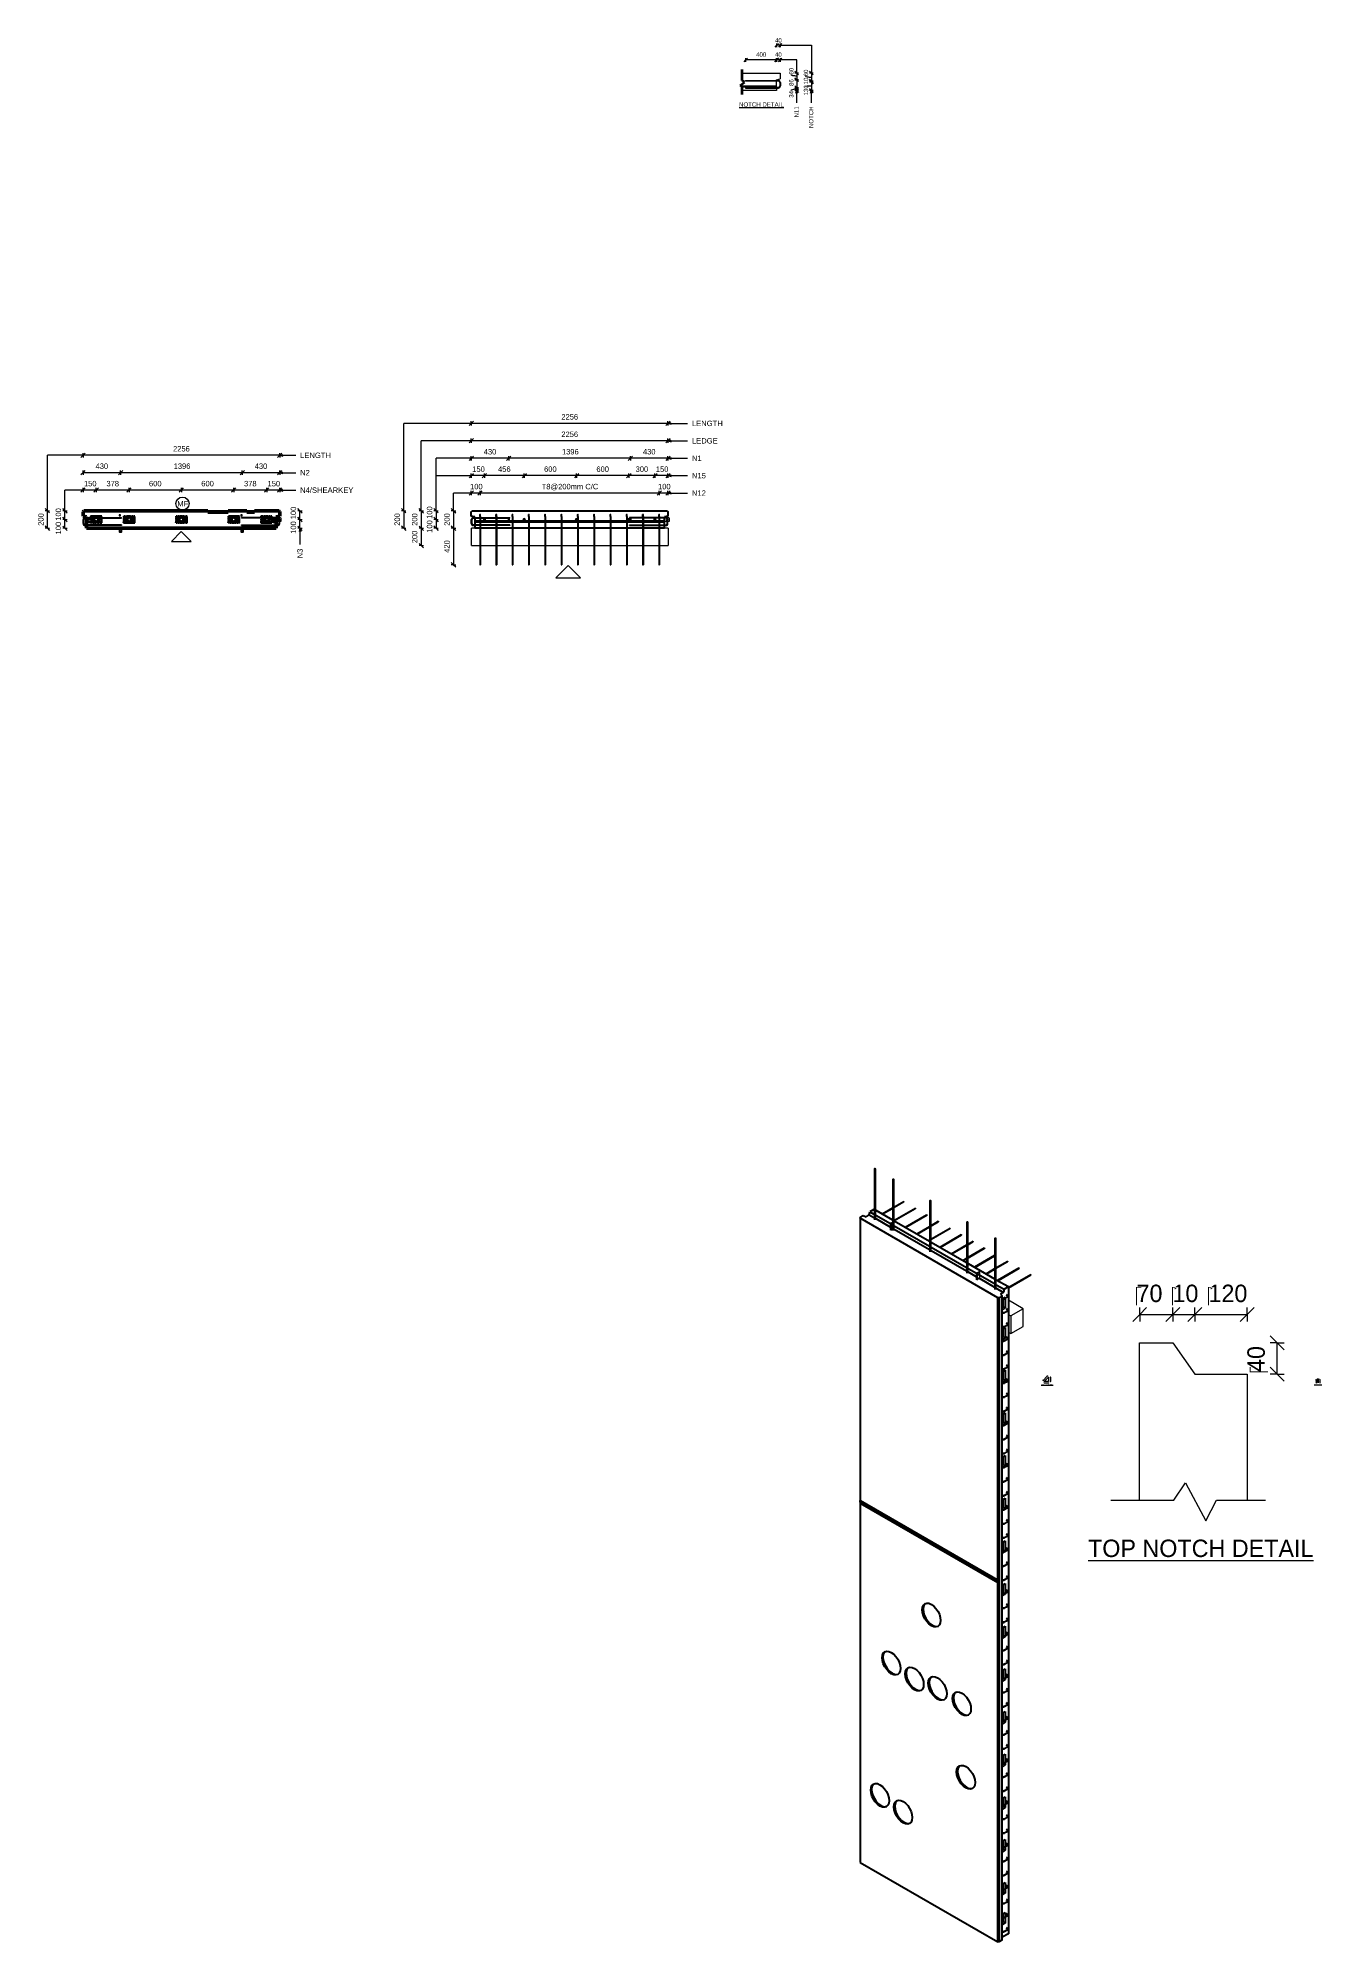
# Model space of a CAD drawing. Header units: millimetres. Extents: x 7271 to 21997, y -3310 to 18539.
import ezdxf

# ---------------------------------------------------------------- set-up
doc = ezdxf.new("R2010")
doc.units = ezdxf.units.MM
doc.linetypes.add('Dash', pattern=[6.36, 3.18, -3.18])
for name, color, linetype, lineweight in [('A-ANNO-DIMS', 211, 'Continuous', 9), ('A-ANNO-DIMS-2', 211, 'Continuous', 9), ('A-ANNO-DIMS-25', 211, 'Continuous', 9), ('A-ANNO-DIMS-3', 211, 'Continuous', 9), ('A-ANNO-DIMS-80', 211, 'Continuous', 9), ('A-DETL', 90, 'Continuous', 18), ('A-DETL-THIN', 151, 'Continuous', 18), ('A-GENM', 13, 'Continuous', 18), ('A-WALL', 113, 'Continuous', 25), ('A-WALL-HDLN', 110, 'Dash', 25), ('G-ANNO-TEXT', 231, 'Continuous', 9), ('S-BEAM', 12, 'Continuous', 18), ('S-RBAR', 171, 'Continuous', 18)]:
    doc.layers.add(name, color=color, linetype=linetype, lineweight=lineweight)
doc.styles.add('Arial', font='arial.ttf', dxfattribs={"height": 62.5})
doc.styles.add('Arial_1', font='arial.ttf', dxfattribs={"height": 50})
doc.styles.add('Arial_2', font='arial.ttf', dxfattribs={"height": 7.5})
doc.styles.add('Arial_3', font='arial.ttf', dxfattribs={"height": 5})
doc.styles.add('Nirmala UI Semilight', font='NirmalaS.ttf', dxfattribs={"height": 62.5})
doc.styles.add('Nirmala UI Semilight_1', font='NirmalaS.ttf', dxfattribs={"height": 50})
doc.styles.add('Nirmala UI Semilight_2', font='NirmalaS.ttf', dxfattribs={"height": 7.5})
doc.styles.add('Nirmala UI Semilight_3', font='NirmalaS.ttf', dxfattribs={"height": 200})
doc.styles.add('Nirmala UI Semilight_4', font='NirmalaS.ttf', dxfattribs={"height": 200})
doc.styles.add('Nirmala UI Semilight_5', font='NirmalaS.ttf', dxfattribs={"height": 5})
doc.dimstyles.new('Arrow_Filled_-_2_5_NI_UI', dxfattribs={"dimscale": 304.8, "dimtxt": 65.460247, "dimasz": 0.164042, "dimexe": 0.082021, "dimexo": 0.0625, "dimgap": 0.082021, "dimtad": 1, "dimdec": 4, "dimzin": 0, "dimdsep": 46, "dimtxsty": 'Nirmala UI Semilight', "dimblk1": 'OBLIQUE', "dimblk2": 'OBLIQUE', "dimsah": 1, "dimcen": 0.09, "dimazin": 0, "dimtfac": 1, "dimtdec": 4, "dimtix": 1, "dimtmove": 0, "dimatfit": 3, "dimfxl": 0.082021, "dimfxlon": 1, "dimtvp": 1, "dimtolj": 1, "dimtzin": 0, "dimarcsym": 2})
doc.dimstyles.new('Arrow_Filled_-_2_5_NI_UI_1', dxfattribs={"dimscale": 304.8, "dimtxt": 65.460247, "dimasz": 0.164042, "dimexe": 0.082021, "dimexo": 0.0625, "dimgap": 0.082021, "dimtad": 1, "dimdec": 4, "dimzin": 0, "dimdsep": 46, "dimtxsty": 'Nirmala UI Semilight', "dimblk1": 'OBLIQUE', "dimblk2": 'OBLIQUE', "dimsah": 1, "dimcen": 0.09, "dimazin": 0, "dimtfac": 1, "dimtdec": 4, "dimtix": 1, "dimtmove": 2, "dimatfit": 3, "dimfxl": 0.082021, "dimfxlon": 1, "dimtvp": 1, "dimtolj": 1, "dimtzin": 0, "dimarcsym": 2})
doc.dimstyles.new('Arrow_Filled_-_2_5_NI_UI_2', dxfattribs={"dimscale": 304.8, "dimtxt": 7.85523, "dimasz": 0.019685, "dimexe": 0.009843, "dimexo": 0.0625, "dimgap": 0.009843, "dimtad": 1, "dimdec": 4, "dimzin": 0, "dimdsep": 46, "dimtxsty": 'Nirmala UI Semilight_2', "dimblk1": 'OBLIQUE', "dimblk2": 'OBLIQUE', "dimsah": 1, "dimcen": 0.09, "dimazin": 0, "dimtfac": 1, "dimtdec": 4, "dimtix": 1, "dimtmove": 0, "dimatfit": 3, "dimfxl": 0.009843, "dimfxlon": 1, "dimtvp": 1, "dimtolj": 1, "dimtzin": 0, "dimarcsym": 2})
doc.dimstyles.new('Arrow_Filled_-_2_5_NI_UI_3', dxfattribs={"dimscale": 304.8, "dimtxt": 209.472789, "dimasz": 0.524934, "dimexe": 0.262467, "dimexo": 0.0625, "dimgap": 0.262467, "dimtad": 1, "dimdec": 4, "dimzin": 0, "dimdsep": 46, "dimtxsty": 'Nirmala UI Semilight_3', "dimblk1": 'OBLIQUE', "dimblk2": 'OBLIQUE', "dimsah": 1, "dimcen": 0.09, "dimazin": 0, "dimtfac": 1, "dimtdec": 4, "dimtix": 1, "dimtmove": 2, "dimatfit": 3, "dimfxl": 0.262467, "dimfxlon": 1, "dimtvp": 1, "dimtolj": 1, "dimtzin": 0, "dimarcsym": 2})
doc.dimstyles.new('Arrow_Filled_-_2_5_NI_UI_4', dxfattribs={"dimscale": 304.8, "dimtxt": 209.472789, "dimasz": 0.524934, "dimexe": 0.262467, "dimexo": 0.0625, "dimgap": 0.262467, "dimtad": 1, "dimdec": 4, "dimzin": 0, "dimdsep": 46, "dimtxsty": 'Nirmala UI Semilight_3', "dimblk1": 'OBLIQUE', "dimblk2": 'OBLIQUE', "dimsah": 1, "dimcen": 0.09, "dimazin": 0, "dimtfac": 1, "dimtdec": 4, "dimtix": 1, "dimtmove": 0, "dimatfit": 3, "dimfxl": 0.262467, "dimfxlon": 1, "dimtvp": 1, "dimtolj": 1, "dimtzin": 0, "dimarcsym": 2})
doc.dimstyles.new('Arrow_Filled_-_2_5_NI_UI_5', dxfattribs={"dimscale": 304.8, "dimtxt": 5.23682, "dimasz": 0.013123, "dimexe": 0.006562, "dimexo": 0.0625, "dimgap": 0.006562, "dimtad": 1, "dimdec": 4, "dimzin": 0, "dimdsep": 46, "dimtxsty": 'Nirmala UI Semilight_5', "dimblk1": 'OBLIQUE', "dimblk2": 'OBLIQUE', "dimsah": 1, "dimcen": 0.09, "dimazin": 0, "dimtfac": 1, "dimtdec": 4, "dimtix": 1, "dimtmove": 0, "dimatfit": 3, "dimfxl": 0.006562, "dimfxlon": 1, "dimtvp": 1, "dimtolj": 1, "dimtzin": 0, "dimarcsym": 2})

msp = doc.modelspace()

# ---------------------------------------------------------------- texts
at = {"layer": 'G-ANNO-TEXT', "color": 7, "attachment_point": 1}
for s, insert, char_height, width, style in [('400', (15507.56637, 18374.43991), 50, 136.286875, 'Nirmala UI Semilight_1'), ('40', (15724.13328, 18537.9943), 50, 91.392375, 'Nirmala UI Semilight_1'), ('40', (15724.13328, 18374.43991), 50, 91.392375, 'Nirmala UI Semilight_1'), ('\\LNOTCH DETAIL', (15311.77263, 17801.32875), 50, 622.1095, 'Arial_1'), ('LENGTH', (14770.76362, 14148.22792), 62.5, 428.9028125, 'Arial'), ('LENGTH', (10276.25245, 13782.01538), 62.5, 428.9028125, 'Arial'), ('LEDGE', (14770.76362, 13948.22792), 62.5, 356.7509375, 'Arial'), ('N2', (10276.25245, 13582.01538), 62.5, 134.2826563, 'Arial'), ('N1', (14770.76362, 13748.22792), 62.5, 134.2826563, 'Arial'), ('N15', (14770.76362, 13548.22792), 62.5, 192.405, 'Arial'), ('N4/SHEARKEY', (10276.25245, 13382.01538), 62.5, 737.5525, 'Arial'), ('N12', (14770.76362, 13348.22792), 62.5, 192.405, 'Arial'), ('MF', (8867.23825, 13226.08127), 62.5, 150.3164062, 'Arial'), ('\\LTYPICAL CHAMFER DETAIL', (18777.77822, 3087.48198), 7.5, 166.9113375, 'Arial_2'), ('\\LTYPICAL GROOVE DETAIL', (21909.11284, 3090.65698), 5, 106.784775, 'Arial_3'), ('\\LTOP NOTCH DETAIL', (19314.68884, 1307.16895), 200, 2975.864, 'Nirmala UI Semilight_4')]:
    msp.add_mtext(s, dxfattribs=dict(at, insert=insert, char_height=char_height, width=width, style=style))
at = {"layer": 'G-ANNO-TEXT', "color": 7, "attachment_point": 1, "rotation": 90}
for s, insert, char_height, width, style in [('80', (15885.70853, 18120.89979), 50, 89.789, 'Nirmala UI Semilight_1'), ('60', (16054.05133, 18100.51088), 50, 89.789, 'Nirmala UI Semilight_1'), ('86', (15885.70853, 17989.83049), 50, 89.789, 'Nirmala UI Semilight_1'), ('34', (15885.70853, 17854.64001), 50, 91.392375, 'Nirmala UI Semilight_1'), ('10', (16054.05133, 18008.05743), 50, 76.962, 'Nirmala UI Semilight_1'), ('130', (16054.05133, 17881.70469), 50, 121.8565, 'Nirmala UI Semilight_1'), ('N11', (15944.93991, 17627.56958), 50, 153.924, 'Arial_1'), ('NOTCH', (16113.28271, 17505.96958), 50, 301.4345, 'Arial_1'), ('N3', (10242.85896, 12567.61883), 62.5, 134.2826563, 'Arial')]:
    msp.add_mtext(s, dxfattribs=dict(at, insert=insert, char_height=char_height, width=width, style=style))

# ---------------------------------------------------------------- blocks, each defined once
blk = doc.blocks.new('RR spread anchor face based - RR-SA-2_5-200-1726821-Elevation Top')
at = {"layer": 'A-GENM'}
for p, q in [((9613, 13067), (9598, 13067)), ((9598, 13067), (9598, 13057)), ((9598, 13057), (9613, 13057)), ((9598, 12914), (9598, 12874)), ((9613, 13057), (9613, 13067)), ((9628, 12874), (9628, 12914)), ((9598, 12874), (9600, 12869)), ((9600, 12869), (9625, 12869)), ((9606, 12884), (9606, 12890)), ((9620, 12890), (9620, 12884)), ((9625, 12869), (9628, 12874))]:
    blk.add_line(p, q, dxfattribs=at)
for centre, start, end in [((9613, 12890), 0, 180), ((9613, 12884), 180, 0)]:
    blk.add_arc(centre, 7, start, end, dxfattribs=at)
blk = doc.blocks.new('RR spread anchor face based - RR-SA-3_0-200-1726827-Elevation Top')
at = {"layer": 'A-GENM'}
for p, q in [((9873, 13014), (9863, 13014)), ((9863, 13014), (9863, 12994)), ((9863, 12994), (9873, 12994)), ((9873, 12994), (9873, 13014)), ((9873, 13014), (9883, 13014)), ((9883, 12994), (9873, 12994)), ((9883, 13030), (9883, 13014)), ((9883, 13030), (9883, 13014)), ((9883, 13014), (9883, 12994)), ((9883, 13014), (9883, 12994)), ((9883, 12994), (9914, 12994)), ((10003, 12994), (10035, 12994)), ((10031, 13023), (10032, 13023)), ((10035, 13005), (10031, 13005)), ((10053, 13034), (10032, 13034)), ((10043, 12994), (10053, 12994)), ((10058, 13031), (10053, 13034)), ((10053, 12994), (10058, 12996)), ((10058, 12996), (10058, 13031))]:
    blk.add_line(p, q, dxfattribs=at)
for centre, start, end in [((10031, 13014), 90, 270), ((10035, 13014), 324.8168, 43.7744)]:
    blk.add_arc(centre, 9, start, end, dxfattribs=at)
blk = doc.blocks.new('M_Rectangular Corbel - M_Rectangular Corbel-2189266-Elevation Top1')
at = {"layer": 'S-BEAM'}
for p, q in [((7787, 12714), (7787, 12914)), ((7827, 12914), (7787, 12914)), ((10043, 12914), (10003, 12914)), ((10043, 12914), (10043, 12714)), ((7787, 12714), (7883, 12714)), ((7891, 12714), (8069, 12714)), ((8077, 12714), (8256, 12714)), ((8264, 12714), (8443, 12714)), ((8451, 12714), (8630, 12714)), ((8638, 12714), (8817, 12714)), ((8825, 12714), (9004, 12714)), ((9012, 12714), (9191, 12714)), ((9199, 12714), (9378, 12714)), ((9386, 12714), (9565, 12714)), ((9573, 12714), (9752, 12714)), ((9760, 12714), (9939, 12714)), ((9947, 12714), (10043, 12714))]:
    blk.add_line(p, q, dxfattribs=at)
blk = doc.blocks.new('RR spread anchor face based - RR-SA-4_0-180-1726831-Elevation Top1')
at = {"layer": 'A-GENM'}
for p, q in [((9607, 13030), (9607, 12994)), ((9607, 12994), (9619, 12994)), ((9619, 12994), (9619, 13030))]:
    blk.add_line(p, q, dxfattribs=at)
blk = doc.blocks.new('RR spread anchor face based - RR-SA-3_0-200-1726827-Elevation Top1')
at = {"layer": 'A-GENM'}
for p, q in [((10003, 12994), (10035, 12994)), ((10031, 13023), (10032, 13023)), ((10035, 13005), (10031, 13005)), ((10053, 13034), (10032, 13034)), ((10043, 12994), (10053, 12994)), ((10058, 13031), (10053, 13034)), ((10053, 12994), (10058, 12996)), ((10058, 12996), (10058, 13031))]:
    blk.add_line(p, q, dxfattribs=at)
for centre, start, end in [((10031, 13014), 90, 270), ((10035, 13014), 324.8168, 43.7744)]:
    blk.add_arc(centre, 9, start, end, dxfattribs=at)
blk = doc.blocks.new('M_Rectangular Corbel - M_Rectangular Corbel-2189266-3D Ortho')
at = {"layer": 'S-BEAM'}
for p, q in [((-14496, 3957), (-14666, 4055)), ((-14496, 3957), (-14637, 3875)), ((-14496, 3753), (-14496, 3957)), ((-14666, 3892), (-14637, 3875)), ((-14637, 3875), (-14637, 3671)), ((-14637, 3671), (-14496, 3753)), ((-14666, 3688), (-14637, 3671))]:
    blk.add_line(p, q, dxfattribs=at)
blk = doc.blocks.new('Rebar Bar - Part 4095212119-431004-3D Ortho')
at = {"layer": 'S-RBAR'}
for p, q in [((-14693, 4112), (-14680, 4105)), ((-14676, 4112), (-14689, 4119))]:
    blk.add_line(p, q, dxfattribs=at)
blk = doc.blocks.new('Rebar Bar - Part 2227165887-431004-3D Ortho')
at = {"layer": 'S-RBAR'}
for points in [[(-14680, 4095, 0), (-14680, 4096, 0), (-14679, 4096, 0), (-14679, 4096, 0), (-14679, 4096, 0), (-14678, 4097, 0), (-14678, 4097, 0), (-14678, 4097, 0), (-14678, 4097, 0), (-14677, 4098, 0), (-14677, 4098, 0), (-14677, 4098, 0), (-14677, 4098, 0), (-14677, 4099, 0), (-14677, 4099, 0), (-14677, 4099, 0), (-14677, 4099, 0), (-14676, 4099, 0), (-14676, 4100, 0), (-14676, 4100, 0), (-14676, 4100, 0), (-14676, 4100, 0), (-14676, 4100, 0), (-14677, 4101, 0), (-14677, 4101, 0), (-14677, 4101, 0), (-14677, 4101, 0), (-14677, 4101, 0), (-14677, 4102, 0), (-14677, 4102, 0), (-14677, 4102, 0), (-14678, 4102, 0), (-14678, 4103, 0), (-14678, 4103, 0), (-14678, 4103, 0), (-14679, 4104, 0), (-14679, 4104, 0), (-14679, 4104, 0), (-14680, 4104, 0), (-14680, 4105, 0), (-14680, 4105, 0)], [(-14676, 4088, 0), (-14676, 4089, 0), (-14675, 4089, 0), (-14674, 4090, 0), (-14674, 4090, 0), (-14673, 4091, 0), (-14673, 4091, 0), (-14672, 4092, 0), (-14672, 4092, 0), (-14671, 4093, 0), (-14671, 4093, 0), (-14670, 4094, 0), (-14670, 4095, 0), (-14670, 4095, 0), (-14669, 4096, 0), (-14669, 4097, 0), (-14669, 4097, 0), (-14669, 4098, 0), (-14669, 4099, 0), (-14668, 4100, 0), (-14668, 4100, 0), (-14668, 4101, 0), (-14669, 4102, 0), (-14669, 4102, 0), (-14669, 4103, 0), (-14669, 4104, 0), (-14669, 4105, 0), (-14670, 4105, 0), (-14670, 4106, 0), (-14671, 4106, 0), (-14671, 4107, 0), (-14671, 4108, 0), (-14672, 4108, 0), (-14672, 4109, 0), (-14673, 4109, 0), (-14674, 4110, 0), (-14674, 4110, 0), (-14675, 4111, 0), (-14675, 4111, 0), (-14676, 4112, 0), (-14676, 4112, 0)]]:
    blk.add_polyline3d(points, dxfattribs=at)
blk = doc.blocks.new('Rebar Bar - Part 3241041724-431004-3D Ortho')
at = {"layer": 'S-RBAR'}
for p, q in [((-14680, 4095), (-14713, 4076)), ((-14709, 4070), (-14676, 4088))]:
    blk.add_line(p, q, dxfattribs=at)
blk = doc.blocks.new('Rebar Bar - Part 2227165887-V1-3D Ortho')
at = {"layer": 'S-RBAR'}
for points in [[(-14713, 4076, 0), (-14713, 4076, 0), (-14714, 4076, 0), (-14714, 4076, 0), (-14715, 4075, 0), (-14715, 4075, 0), (-14716, 4075, 0), (-14717, 4075, 0), (-14717, 4075, 0), (-14718, 4075, 0), (-14718, 4074, 0), (-14719, 4074, 0), (-14720, 4074, 0), (-14720, 4074, 0), (-14721, 4074, 0), (-14722, 4074, 0), (-14722, 4074, 0), (-14723, 4074, 0), (-14724, 4074, 0), (-14725, 4074, 0), (-14725, 4074, 0), (-14726, 4074, 0), (-14727, 4074, 0), (-14727, 4074, 0), (-14728, 4074, 0), (-14729, 4074, 0), (-14729, 4074, 0), (-14730, 4074, 0), (-14731, 4074, 0), (-14731, 4074, 0), (-14732, 4074, 0), (-14733, 4075, 0), (-14733, 4075, 0), (-14734, 4075, 0), (-14735, 4075, 0), (-14735, 4075, 0), (-14736, 4076, 0), (-14736, 4076, 0), (-14737, 4076, 0)], [(-14736, 4067, 0), (-14735, 4067, 0), (-14734, 4067, 0), (-14733, 4067, 0), (-14733, 4066, 0), (-14732, 4066, 0), (-14731, 4066, 0), (-14730, 4066, 0), (-14729, 4066, 0), (-14728, 4066, 0), (-14727, 4066, 0), (-14727, 4066, 0), (-14726, 4066, 0), (-14725, 4066, 0), (-14724, 4066, 0), (-14723, 4066, 0), (-14722, 4066, 0), (-14721, 4066, 0), (-14720, 4066, 0), (-14719, 4066, 0), (-14719, 4066, 0), (-14718, 4066, 0), (-14717, 4067, 0), (-14716, 4067, 0), (-14715, 4067, 0), (-14714, 4067, 0), (-14714, 4067, 0), (-14713, 4068, 0), (-14712, 4068, 0), (-14711, 4068, 0), (-14711, 4069, 0), (-14710, 4069, 0), (-14709, 4069, 0), (-14709, 4070, 0)]]:
    blk.add_polyline3d(points, dxfattribs=at)
blk = doc.blocks.new('Rebar Bar - Part 4095212119-V2-3D Ortho')
at = {"layer": 'S-RBAR'}
for p, q in [((-14693, -84), (-14680, -92)), ((-14676, -85), (-14689, -77))]:
    blk.add_line(p, q, dxfattribs=at)
blk = doc.blocks.new('Rebar Bar - Part 4095212119-V3-3D Ortho')
at = {"layer": 'S-RBAR'}
for p, q in [((-14693, -730), (-14680, -737)), ((-14676, -730), (-14689, -723))]:
    blk.add_line(p, q, dxfattribs=at)
blk = doc.blocks.new('Rebar Bar - Part 864883769-431004-3D Ortho')
at = {"layer": 'S-RBAR'}
for p, q in [((-15995, 5114), (-16114, 5046)), ((-16106, 5042), (-15995, 5105)), ((-15867, 5189), (-15976, 5126)), ((-15976, 5117), (-15863, 5182))]:
    blk.add_line(p, q, dxfattribs=at)
for points in [[(-15867, 5189, 0), (-15866, 5189, 0), (-15866, 5189, 0), (-15865, 5188, 0), (-15864, 5188, 0), (-15863, 5187, 0), (-15863, 5186, 0), (-15862, 5185, 0), (-15862, 5184, 0), (-15862, 5183, 0)], [(-15862, 5183, 0), (-15862, 5183, 0), (-15862, 5182, 0), (-15863, 5182, 0)]]:
    blk.add_polyline3d(points, dxfattribs=at)
blk = doc.blocks.new('Rebar Bar - Part 864883769-V4-3D Ortho')
at = {"layer": 'S-RBAR'}
for p, q in [((-15735, 5112), (-15976, 4973)), ((-15973, 4965), (-15731, 5105))]:
    blk.add_line(p, q, dxfattribs=at)
for points in [[(-15735, 5112, 0), (-15734, 5112, 0), (-15733, 5112, 0), (-15733, 5112, 0), (-15732, 5111, 0), (-15731, 5111, 0), (-15731, 5110, 0), (-15730, 5109, 0), (-15730, 5108, 0), (-15730, 5107, 0)], [(-15730, 5107, 0), (-15730, 5106, 0), (-15730, 5106, 0), (-15731, 5105, 0)]]:
    blk.add_polyline3d(points, dxfattribs=at)
blk = doc.blocks.new('Rebar Bar - Part 864883769-V5-3D Ortho')
at = {"layer": 'S-RBAR'}
for p, q in [((-15603, 5036), (-15849, 4894)), ((-15841, 4889), (-15599, 5029))]:
    blk.add_line(p, q, dxfattribs=at)
for points in [[(-15603, 5036, 0), (-15602, 5036, 0), (-15601, 5036, 0), (-15601, 5036, 0), (-15600, 5035, 0), (-15599, 5034, 0), (-15599, 5034, 0), (-15598, 5033, 0), (-15598, 5032, 0), (-15598, 5031, 0)], [(-15598, 5031, 0), (-15598, 5030, 0), (-15598, 5029, 0), (-15599, 5029, 0)]]:
    blk.add_polyline3d(points, dxfattribs=at)
blk = doc.blocks.new('Rebar Bar - Part 864883769-V6-3D Ortho')
at = {"layer": 'S-RBAR'}
for p, q in [((-15571, 4901), (-15717, 4817)), ((-15709, 4813), (-15571, 4892)), ((-15470, 4960), (-15551, 4913)), ((-15551, 4904), (-15466, 4953))]:
    blk.add_line(p, q, dxfattribs=at)
for points in [[(-15470, 4960, 0), (-15470, 4960, 0), (-15469, 4960, 0), (-15468, 4959, 0), (-15468, 4959, 0), (-15467, 4958, 0), (-15466, 4957, 0), (-15466, 4956, 0), (-15466, 4955, 0), (-15466, 4955, 0)], [(-15466, 4955, 0), (-15466, 4954, 0), (-15466, 4953, 0), (-15466, 4953, 0)]]:
    blk.add_polyline3d(points, dxfattribs=at)
blk = doc.blocks.new('Rebar Bar - Part 864883769-V7-3D Ortho')
at = {"layer": 'S-RBAR'}
for p, q in [((-15338, 4883), (-15551, 4760)), ((-15551, 4751), (-15334, 4876)), ((-15571, 4749), (-15585, 4741)), ((-15577, 4736), (-15571, 4740))]:
    blk.add_line(p, q, dxfattribs=at)
for points in [[(-15338, 4883, 0), (-15338, 4883, 0), (-15337, 4883, 0), (-15336, 4883, 0), (-15336, 4883, 0), (-15335, 4882, 0), (-15334, 4881, 0), (-15334, 4880, 0), (-15334, 4879, 0), (-15333, 4878, 0)], [(-15333, 4878, 0), (-15334, 4877, 0), (-15334, 4877, 0), (-15334, 4876, 0)]]:
    blk.add_polyline3d(points, dxfattribs=at)
blk = doc.blocks.new('Rebar Bar - Part 864883769-V8-3D Ortho')
at = {"layer": 'S-RBAR'}
for p, q in [((-15147, 4689), (-15321, 4588)), ((-15313, 4584), (-15147, 4679)), ((-15074, 4731), (-15127, 4700)), ((-15127, 4691), (-15070, 4724))]:
    blk.add_line(p, q, dxfattribs=at)
for points in [[(-15074, 4731, 0), (-15073, 4731, 0), (-15073, 4731, 0), (-15072, 4730, 0), (-15071, 4730, 0), (-15071, 4729, 0), (-15070, 4728, 0), (-15069, 4727, 0), (-15069, 4727, 0), (-15069, 4726, 0)], [(-15069, 4726, 0), (-15069, 4725, 0), (-15069, 4724, 0), (-15070, 4724, 0)]]:
    blk.add_polyline3d(points, dxfattribs=at)
blk = doc.blocks.new('Rebar Bar - Part 864883769-V9-3D Ortho')
at = {"layer": 'S-RBAR'}
for p, q in [((-14942, 4654), (-15127, 4547)), ((-15127, 4538), (-14938, 4647)), ((-15147, 4536), (-15188, 4512)), ((-15180, 4507), (-15147, 4527))]:
    blk.add_line(p, q, dxfattribs=at)
for points in [[(-14942, 4654, 0), (-14941, 4655, 0), (-14940, 4655, 0), (-14940, 4654, 0), (-14939, 4654, 0), (-14938, 4653, 0), (-14938, 4652, 0), (-14937, 4651, 0), (-14937, 4650, 0), (-14937, 4649, 0)], [(-14937, 4649, 0), (-14937, 4649, 0), (-14937, 4648, 0), (-14938, 4647, 0)]]:
    blk.add_polyline3d(points, dxfattribs=at)
blk = doc.blocks.new('Rebar Bar - Part 864883769-V10-3D Ortho')
at = {"layer": 'S-RBAR'}
for p, q in [((-14824, 4570), (-15056, 4436)), ((-15048, 4431), (-14824, 4560))]:
    blk.add_line(p, q, dxfattribs=at)
blk = doc.blocks.new('Rebar Bar - Part 864883769-V11-3D Ortho')
at = {"layer": 'S-RBAR'}
for p, q in [((-14824, 4417), (-14924, 4359)), ((-14916, 4355), (-14824, 4408)), ((-14677, 4502), (-14804, 4429)), ((-14804, 4419), (-14673, 4495))]:
    blk.add_line(p, q, dxfattribs=at)
for points in [[(-14677, 4502, 0), (-14677, 4502, 0), (-14676, 4502, 0), (-14675, 4502, 0), (-14675, 4501, 0), (-14674, 4500, 0), (-14673, 4499, 0), (-14673, 4499, 0), (-14673, 4498, 0), (-14673, 4497, 0)], [(-14673, 4497, 0), (-14673, 4496, 0), (-14673, 4495, 0), (-14673, 4495, 0)]]:
    blk.add_polyline3d(points, dxfattribs=at)
blk = doc.blocks.new('Rebar Bar - Part 864883769-V12-3D Ortho')
at = {"layer": 'S-RBAR'}
for p, q in [((-14413, 4349), (-14666, 4203)), ((-14666, 4194), (-14409, 4342))]:
    blk.add_line(p, q, dxfattribs=at)
for points in [[(-14413, 4349, 0), (-14413, 4349, 0), (-14412, 4349, 0), (-14411, 4349, 0), (-14410, 4348, 0), (-14410, 4348, 0), (-14409, 4347, 0), (-14409, 4346, 0), (-14408, 4345, 0), (-14408, 4344, 0)], [(-14408, 4344, 0), (-14408, 4343, 0), (-14409, 4343, 0), (-14409, 4342, 0)]]:
    blk.add_polyline3d(points, dxfattribs=at)
blk = doc.blocks.new('RR spread anchor face based - RR-SA-4_0-180-1726831-3D Ortho')
at = {"layer": 'A-GENM'}
for p, q in [((-16018, 4933), (-16016, 4938)), ((-16018, 4860), (-16018, 4933)), ((-16009, 4928), (-16018, 4933)), ((-16016, 4938), (-15995, 4950)), ((-16007, 4933), (-16016, 4938)), ((-16007, 4933), (-16009, 4928)), ((-16009, 4928), (-16009, 4855)), ((-15995, 4940), (-16007, 4933)), ((-16001, 4915), (-16001, 4918)), ((-16001, 4865), (-16001, 4868))]:
    blk.add_line(p, q, dxfattribs=at)
for points in [[(-16001, 4918, 0), (-16001, 4920, 0), (-16001, 4922, 0), (-16000, 4924, 0), (-15998, 4926, 0), (-15997, 4928, 0), (-15995, 4929, 0)], [(-16001, 4918, 0), (-16000, 4919, 0), (-15999, 4921, 0), (-15998, 4923, 0), (-15997, 4925, 0), (-15997, 4927, 0)], [(-15995, 4911, 0), (-15997, 4910, 0), (-15998, 4910, 0), (-16000, 4911, 0), (-16001, 4912, 0), (-16001, 4913, 0), (-16001, 4915, 0)], [(-16001, 4868, 0), (-16001, 4870, 0), (-16001, 4873, 0), (-16000, 4875, 0), (-15998, 4877, 0), (-15997, 4878, 0), (-15995, 4879, 0)], [(-16000, 4861, 0), (-16001, 4862, 0), (-16001, 4863, 0), (-16001, 4865, 0)], [(-15999, 4871, 0), (-15998, 4873, 0), (-15997, 4875, 0), (-15997, 4877, 0)]]:
    blk.add_polyline3d(points, dxfattribs=at)
blk = doc.blocks.new('RR spread anchor face based - RR-SA-4_0-180-V13-3D Ortho')
at = {"layer": 'A-GENM'}
for p, q in [((-15029, 4368), (-15004, 4382)), ((-14996, 4377), (-15020, 4363)), ((-14996, 4377), (-15004, 4382)), ((-14994, 4374), (-14996, 4377)), ((-14994, 4302), (-14994, 4374)), ((-15031, 4363), (-15029, 4368)), ((-15031, 4290), (-15031, 4363)), ((-15022, 4358), (-15031, 4363)), ((-15020, 4363), (-15029, 4368)), ((-15020, 4363), (-15022, 4358)), ((-15022, 4358), (-15022, 4285)), ((-15014, 4345), (-15014, 4348)), ((-15014, 4295), (-15014, 4299)), ((-15002, 4356), (-15002, 4352)), ((-15002, 4306), (-15002, 4303))]:
    blk.add_line(p, q, dxfattribs=at)
for points in [[(-15014, 4348, 0), (-15014, 4350, 0), (-15013, 4352, 0), (-15012, 4354, 0), (-15011, 4356, 0), (-15010, 4358, 0), (-15008, 4359, 0), (-15006, 4360, 0), (-15005, 4360, 0), (-15003, 4360, 0), (-15002, 4359, 0), (-15002, 4357, 0), (-15002, 4356, 0)], [(-15014, 4348, 0), (-15013, 4349, 0), (-15012, 4351, 0), (-15011, 4353, 0), (-15010, 4355, 0), (-15010, 4357, 0)], [(-15002, 4352, 0), (-15002, 4350, 0), (-15002, 4348, 0), (-15003, 4346, 0), (-15005, 4344, 0), (-15006, 4342, 0), (-15008, 4341, 0), (-15010, 4341, 0), (-15011, 4340, 0), (-15012, 4341, 0), (-15013, 4342, 0), (-15014, 4343, 0), (-15014, 4345, 0)], [(-15014, 4299, 0), (-15014, 4301, 0), (-15013, 4303, 0), (-15012, 4305, 0), (-15011, 4307, 0), (-15010, 4308, 0), (-15008, 4310, 0), (-15006, 4310, 0), (-15005, 4310, 0), (-15003, 4310, 0), (-15002, 4309, 0), (-15002, 4308, 0), (-15002, 4306, 0)], [(-15012, 4291, 0), (-15013, 4292, 0), (-15014, 4294, 0), (-15014, 4295, 0)], [(-15012, 4301, 0), (-15011, 4303, 0), (-15010, 4305, 0), (-15010, 4308, 0)], [(-15002, 4303, 0), (-15002, 4301, 0), (-15002, 4298, 0), (-15003, 4296, 0)]]:
    blk.add_polyline3d(points, dxfattribs=at)
blk = doc.blocks.new('Rebar Bar - Part 3145980499-431004-3D Ortho')
at = {"layer": 'S-RBAR'}
for p, q in [((-15147, 4948), (-15147, 4365)), ((-15127, 4365), (-15127, 4948))]:
    blk.add_line(p, q, dxfattribs=at)
for points in [[(-15130, 4952, 0), (-15132, 4953, 0), (-15134, 4953, 0), (-15137, 4953, 0), (-15139, 4953, 0), (-15142, 4953, 0), (-15144, 4952, 0), (-15146, 4951, 0), (-15147, 4949, 0), (-15147, 4948, 0), (-15147, 4946, 0), (-15146, 4945, 0), (-15144, 4944, 0)], [(-15144, 4944, 0), (-15142, 4943, 0), (-15139, 4942, 0), (-15137, 4942, 0), (-15134, 4942, 0), (-15132, 4943, 0), (-15130, 4944, 0), (-15128, 4945, 0), (-15127, 4946, 0), (-15127, 4948, 0), (-15127, 4949, 0), (-15128, 4951, 0), (-15130, 4952, 0)]]:
    blk.add_polyline3d(points, dxfattribs=at)
blk = doc.blocks.new('Rebar Bar - Part 4200314357-431004-3D Ortho')
at = {"layer": 'S-RBAR'}
for p, q in [((-14824, 4761), (-14824, 4179)), ((-14804, 4179), (-14804, 4761))]:
    blk.add_line(p, q, dxfattribs=at)
for points in [[(-14807, 4765, 0), (-14809, 4766, 0), (-14812, 4767, 0), (-14814, 4767, 0), (-14817, 4767, 0), (-14819, 4766, 0), (-14821, 4765, 0), (-14823, 4764, 0), (-14824, 4763, 0), (-14824, 4761, 0), (-14824, 4760, 0), (-14823, 4758, 0), (-14821, 4757, 0)], [(-14821, 4757, 0), (-14819, 4756, 0), (-14817, 4756, 0), (-14814, 4756, 0), (-14812, 4756, 0), (-14809, 4756, 0), (-14807, 4757, 0), (-14805, 4758, 0), (-14804, 4760, 0), (-14804, 4761, 0), (-14804, 4763, 0), (-14805, 4764, 0), (-14807, 4765, 0)]]:
    blk.add_polyline3d(points, dxfattribs=at)
blk = doc.blocks.new('DIMBLOCK1-Elevation Top')
at = {"layer": 'A-ANNO-DIMS-25'}
for p, q in [((7787, 13751), (7812, 13776)), ((7787, 13751), (7787, 13776)), ((10043, 13751), (10068, 13776)), ((10043, 13751), (10043, 13776)), ((7787, 13751), (7762, 13726)), ((10043, 13751), (7787, 13751)), ((7787, 13751), (7787, 13726)), ((10043, 13751), (10018, 13726)), ((10043, 13751), (10043, 13726))]:
    blk.add_line(p, q, dxfattribs=at)
at = {"layer": 'A-ANNO-DIMS-25', "color": 0, "insert": (8819, 13857), "char_height": 62.5, "width": 228.52, "attachment_point": 1, "line_spacing_factor": 1.142579, "style": 'Nirmala UI Semilight'}
blk.add_mtext('2256', dxfattribs=at)
blk = doc.blocks.new('_Oblique')
at = {"color": 0, "linetype": 'ByBlock', "lineweight": -2}
blk.add_line((-0.5, -0.5), (0.5, 0.5), dxfattribs=at)
blk = doc.blocks.new('DIMBLOCK2-Elevation Top')
at = {"layer": 'A-ANNO-DIMS-25'}
for p, q in [((9893, 13351), (9868, 13326)), ((9893, 13351), (9918, 13376)), ((9893, 13351), (9893, 13376)), ((10043, 13351), (9893, 13351)), ((9893, 13351), (9893, 13326)), ((10043, 13351), (10018, 13326)), ((10043, 13351), (10068, 13376)), ((10043, 13351), (10043, 13376)), ((10043, 13351), (10043, 13326))]:
    blk.add_line(p, q, dxfattribs=at)
at = {"layer": 'A-ANNO-DIMS-25', "color": 0, "insert": (9903, 13457), "char_height": 62.5, "width": 154.25, "attachment_point": 1, "line_spacing_factor": 1.142579, "style": 'Nirmala UI Semilight'}
blk.add_mtext('150', dxfattribs=at)
blk = doc.blocks.new('DIMBLOCK3-Elevation Top')
at = {"layer": 'A-ANNO-DIMS-25'}
for p, q in [((9515, 13351), (9490, 13326)), ((9515, 13351), (9540, 13376)), ((9515, 13351), (9515, 13376)), ((9893, 13351), (9515, 13351)), ((9515, 13351), (9515, 13326)), ((9893, 13351), (9868, 13326)), ((9893, 13351), (9918, 13376)), ((9893, 13351), (9893, 13376)), ((9893, 13351), (9893, 13326))]:
    blk.add_line(p, q, dxfattribs=at)
at = {"layer": 'A-ANNO-DIMS-25', "color": 0, "insert": (9633, 13457), "char_height": 62.5, "width": 168.53, "attachment_point": 1, "line_spacing_factor": 1.142579, "style": 'Nirmala UI Semilight'}
blk.add_mtext('378', dxfattribs=at)
blk = doc.blocks.new('DIMBLOCK4-Elevation Top')
at = {"layer": 'A-ANNO-DIMS-25'}
for p, q in [((8915, 13351), (8890, 13326)), ((8915, 13351), (8940, 13376)), ((8915, 13351), (8915, 13376)), ((9515, 13351), (8915, 13351)), ((8915, 13351), (8915, 13326)), ((9515, 13351), (9490, 13326)), ((9515, 13351), (9540, 13376)), ((9515, 13351), (9515, 13376)), ((9515, 13351), (9515, 13326))]:
    blk.add_line(p, q, dxfattribs=at)
at = {"layer": 'A-ANNO-DIMS-25', "color": 0, "insert": (9143, 13457), "char_height": 62.5, "width": 171.39, "attachment_point": 1, "line_spacing_factor": 1.142579, "style": 'Nirmala UI Semilight'}
blk.add_mtext('600', dxfattribs=at)
blk = doc.blocks.new('DIMBLOCK5-Elevation Top')
at = {"layer": 'A-ANNO-DIMS-25'}
for p, q in [((8315, 13351), (8290, 13326)), ((8315, 13351), (8340, 13376)), ((8315, 13351), (8315, 13376)), ((8915, 13351), (8315, 13351)), ((8315, 13351), (8315, 13326)), ((8915, 13351), (8890, 13326)), ((8915, 13351), (8940, 13376)), ((8915, 13351), (8915, 13376)), ((8915, 13351), (8915, 13326))]:
    blk.add_line(p, q, dxfattribs=at)
at = {"layer": 'A-ANNO-DIMS-25', "color": 0, "insert": (8543, 13457), "char_height": 62.5, "width": 171.39, "attachment_point": 1, "line_spacing_factor": 1.142579, "style": 'Nirmala UI Semilight'}
blk.add_mtext('600', dxfattribs=at)
blk = doc.blocks.new('DIMBLOCK6-Elevation Top')
at = {"layer": 'A-ANNO-DIMS-25'}
for p, q in [((7937, 13351), (7912, 13326)), ((7937, 13351), (7962, 13376)), ((7937, 13351), (7937, 13376)), ((8315, 13351), (7937, 13351)), ((7937, 13351), (7937, 13326)), ((8315, 13351), (8290, 13326)), ((8315, 13351), (8340, 13376)), ((8315, 13351), (8315, 13376)), ((8315, 13351), (8315, 13326))]:
    blk.add_line(p, q, dxfattribs=at)
at = {"layer": 'A-ANNO-DIMS-25', "color": 0, "insert": (8055, 13457), "char_height": 62.5, "width": 168.53, "attachment_point": 1, "line_spacing_factor": 1.142579, "style": 'Nirmala UI Semilight'}
blk.add_mtext('378', dxfattribs=at)
blk = doc.blocks.new('DIMBLOCK7-Elevation Top')
at = {"layer": 'A-ANNO-DIMS-25'}
for p, q in [((7787, 13351), (7762, 13326)), ((7787, 13351), (7812, 13376)), ((7787, 13351), (7787, 13376)), ((7937, 13351), (7787, 13351)), ((7787, 13351), (7787, 13326)), ((7937, 13351), (7912, 13326)), ((7937, 13351), (7962, 13376)), ((7937, 13351), (7937, 13376)), ((7937, 13351), (7937, 13326))]:
    blk.add_line(p, q, dxfattribs=at)
at = {"layer": 'A-ANNO-DIMS-25', "color": 0, "insert": (7797, 13457), "char_height": 62.5, "width": 154.25, "attachment_point": 1, "line_spacing_factor": 1.142579, "style": 'Nirmala UI Semilight'}
blk.add_mtext('150', dxfattribs=at)
blk = doc.blocks.new('DIMBLOCK8-Elevation Top')
at = {"layer": 'A-ANNO-DIMS-25'}
for p, q in [((9613, 13551), (9588, 13526)), ((9613, 13551), (9638, 13576)), ((9613, 13551), (9613, 13576)), ((10043, 13551), (9613, 13551)), ((9613, 13551), (9613, 13526)), ((10043, 13551), (10018, 13526)), ((10043, 13551), (10068, 13576)), ((10043, 13551), (10043, 13576)), ((10043, 13551), (10043, 13526))]:
    blk.add_line(p, q, dxfattribs=at)
at = {"layer": 'A-ANNO-DIMS-25', "color": 0, "insert": (9756, 13657), "char_height": 62.5, "width": 172.82, "attachment_point": 1, "line_spacing_factor": 1.142579, "style": 'Nirmala UI Semilight'}
blk.add_mtext('430', dxfattribs=at)
blk = doc.blocks.new('DIMBLOCK9-Elevation Top')
at = {"layer": 'A-ANNO-DIMS-25'}
for p, q in [((8217, 13551), (8192, 13526)), ((8217, 13551), (8242, 13576)), ((8217, 13551), (8217, 13576)), ((9613, 13551), (8217, 13551)), ((8217, 13551), (8217, 13526)), ((9613, 13551), (9588, 13526)), ((9613, 13551), (9638, 13576)), ((9613, 13551), (9613, 13576)), ((9613, 13551), (9613, 13526))]:
    blk.add_line(p, q, dxfattribs=at)
at = {"layer": 'A-ANNO-DIMS-25', "color": 0, "insert": (8826, 13657), "char_height": 62.5, "width": 211.38, "attachment_point": 1, "line_spacing_factor": 1.142579, "style": 'Nirmala UI Semilight'}
blk.add_mtext('1396', dxfattribs=at)
blk = doc.blocks.new('DIMBLOCK10-Elevation Top')
at = {"layer": 'A-ANNO-DIMS-25'}
for p, q in [((7787, 13551), (7762, 13526)), ((7787, 13551), (7812, 13576)), ((7787, 13551), (7787, 13576)), ((8217, 13551), (7787, 13551)), ((7787, 13551), (7787, 13526)), ((8217, 13551), (8192, 13526)), ((8217, 13551), (8242, 13576)), ((8217, 13551), (8217, 13576)), ((8217, 13551), (8217, 13526))]:
    blk.add_line(p, q, dxfattribs=at)
at = {"layer": 'A-ANNO-DIMS-25', "color": 0, "insert": (7930, 13657), "char_height": 62.5, "width": 172.82, "attachment_point": 1, "line_spacing_factor": 1.142579, "style": 'Nirmala UI Semilight'}
blk.add_mtext('430', dxfattribs=at)
blk = doc.blocks.new('DIMBLOCK11-Elevation Top')
at = {"layer": 'A-ANNO-DIMS-25'}
for p, q in [((7378, 13114), (7353, 13139)), ((7378, 13114), (7353, 13114)), ((7378, 12914), (7378, 13114)), ((7378, 13114), (7403, 13089)), ((7378, 13114), (7403, 13114)), ((7378, 12914), (7353, 12939)), ((7378, 12914), (7353, 12914)), ((7378, 12914), (7403, 12889)), ((7378, 12914), (7403, 12914))]:
    blk.add_line(p, q, dxfattribs=at)
at = {"layer": 'A-ANNO-DIMS-25', "color": 0, "insert": (7272, 12942), "char_height": 62.5, "width": 171.39, "attachment_point": 1, "rotation": 90, "line_spacing_factor": 1.142579, "style": 'Nirmala UI Semilight'}
blk.add_mtext('200', dxfattribs=at)
blk = doc.blocks.new('DIMBLOCK12-Elevation Top')
at = {"layer": 'A-ANNO-DIMS-25'}
for p, q in [((7578, 13014), (7553, 13039)), ((7578, 13014), (7553, 13014)), ((7578, 12914), (7553, 12939)), ((7578, 12914), (7553, 12914)), ((7578, 12914), (7578, 13014)), ((7578, 13014), (7603, 12989)), ((7578, 13014), (7603, 13014)), ((7578, 12914), (7603, 12889)), ((7578, 12914), (7603, 12914))]:
    blk.add_line(p, q, dxfattribs=at)
at = {"layer": 'A-ANNO-DIMS-25', "color": 0, "insert": (7472, 12843), "char_height": 62.5, "width": 154.25, "attachment_point": 1, "rotation": 90, "line_spacing_factor": 1.142579, "style": 'Nirmala UI Semilight'}
blk.add_mtext('100', dxfattribs=at)
blk = doc.blocks.new('DIMBLOCK13-Elevation Top')
at = {"layer": 'A-ANNO-DIMS-25'}
for p, q in [((7578, 13114), (7553, 13139)), ((7578, 13114), (7553, 13114)), ((7578, 13014), (7578, 13114)), ((7578, 13114), (7603, 13089)), ((7578, 13114), (7603, 13114)), ((7578, 13014), (7553, 13039)), ((7578, 13014), (7553, 13014)), ((7578, 13014), (7603, 12989)), ((7578, 13014), (7603, 13014))]:
    blk.add_line(p, q, dxfattribs=at)
at = {"layer": 'A-ANNO-DIMS-25', "color": 0, "insert": (7472, 13000), "char_height": 62.5, "width": 154.25, "attachment_point": 1, "rotation": 90, "line_spacing_factor": 1.142579, "style": 'Nirmala UI Semilight'}
blk.add_mtext('100', dxfattribs=at)
blk = doc.blocks.new('DIMBLOCK14-Elevation Top')
at = {"layer": 'A-ANNO-DIMS-25'}
for p, q in [((10274, 13014), (10249, 13039)), ((10274, 13014), (10249, 13014)), ((10274, 12914), (10249, 12939)), ((10274, 12914), (10249, 12914)), ((10274, 12914), (10274, 13014)), ((10274, 13014), (10299, 12989)), ((10274, 13014), (10299, 13014)), ((10274, 12914), (10299, 12889)), ((10274, 12914), (10299, 12914))]:
    blk.add_line(p, q, dxfattribs=at)
at = {"layer": 'A-ANNO-DIMS-25', "color": 0, "insert": (10168, 12850), "char_height": 62.5, "width": 154.25, "attachment_point": 1, "rotation": 90, "line_spacing_factor": 1.142579, "style": 'Nirmala UI Semilight'}
blk.add_mtext('100', dxfattribs=at)
blk = doc.blocks.new('DIMBLOCK15-Elevation Top')
at = {"layer": 'A-ANNO-DIMS-25'}
for p, q in [((10274, 13114), (10249, 13139)), ((10274, 13114), (10249, 13114)), ((10274, 13014), (10274, 13114)), ((10274, 13114), (10299, 13089)), ((10274, 13114), (10299, 13114)), ((10274, 13014), (10249, 13039)), ((10274, 13014), (10249, 13014)), ((10274, 13014), (10299, 12989)), ((10274, 13014), (10299, 13014))]:
    blk.add_line(p, q, dxfattribs=at)
at = {"layer": 'A-ANNO-DIMS-25', "color": 0, "insert": (10168, 13017), "char_height": 62.5, "width": 154.25, "attachment_point": 1, "rotation": 90, "line_spacing_factor": 1.142579, "style": 'Nirmala UI Semilight'}
blk.add_mtext('100', dxfattribs=at)
blk = doc.blocks.new('DIMBLOCK16-Elevation Top1')
at = {"layer": 'A-ANNO-DIMS-25'}
for p, q in [((12240, 14117), (12215, 14092)), ((12240, 14117), (12265, 14142)), ((12240, 14117), (12240, 14142)), ((14496, 14117), (12240, 14117)), ((12240, 14117), (12240, 14092)), ((14496, 14117), (14471, 14092)), ((14496, 14117), (14521, 14142)), ((14496, 14117), (14496, 14142)), ((14496, 14117), (14496, 14092))]:
    blk.add_line(p, q, dxfattribs=at)
at = {"layer": 'A-ANNO-DIMS-25', "color": 0, "insert": (13273, 14223), "char_height": 62.5, "width": 228.52, "attachment_point": 1, "line_spacing_factor": 1.142579, "style": 'Nirmala UI Semilight'}
blk.add_mtext('2256', dxfattribs=at)
blk = doc.blocks.new('DIMBLOCK17-Elevation Top1')
at = {"layer": 'A-ANNO-DIMS-25'}
for p, q in [((14346, 13517), (14321, 13492)), ((14346, 13517), (14371, 13542)), ((14346, 13517), (14346, 13542)), ((14496, 13517), (14346, 13517)), ((14346, 13517), (14346, 13492)), ((14496, 13517), (14471, 13492)), ((14496, 13517), (14521, 13542)), ((14496, 13517), (14496, 13542)), ((14496, 13517), (14496, 13492))]:
    blk.add_line(p, q, dxfattribs=at)
at = {"layer": 'A-ANNO-DIMS-25', "color": 0, "insert": (14357, 13623), "char_height": 62.5, "width": 154.25, "attachment_point": 1, "line_spacing_factor": 1.142579, "style": 'Nirmala UI Semilight'}
blk.add_mtext('150', dxfattribs=at)
blk = doc.blocks.new('DIMBLOCK18-Elevation Top1')
at = {"layer": 'A-ANNO-DIMS-25'}
for p, q in [((14047, 13517), (14022, 13492)), ((14047, 13517), (14072, 13542)), ((14047, 13517), (14047, 13542)), ((14346, 13517), (14047, 13517)), ((14047, 13517), (14047, 13492)), ((14346, 13517), (14321, 13492)), ((14346, 13517), (14371, 13542)), ((14346, 13517), (14346, 13542)), ((14346, 13517), (14346, 13492))]:
    blk.add_line(p, q, dxfattribs=at)
at = {"layer": 'A-ANNO-DIMS-25', "color": 0, "insert": (14125, 13623), "char_height": 62.5, "width": 171.39, "attachment_point": 1, "line_spacing_factor": 1.142579, "style": 'Nirmala UI Semilight'}
blk.add_mtext('300', dxfattribs=at)
blk = doc.blocks.new('DIMBLOCK19-Elevation Top1')
at = {"layer": 'A-ANNO-DIMS-25'}
for p, q in [((13447, 13517), (13422, 13492)), ((13447, 13517), (13472, 13542)), ((13447, 13517), (13447, 13542)), ((14047, 13517), (13447, 13517)), ((13447, 13517), (13447, 13492)), ((14047, 13517), (14022, 13492)), ((14047, 13517), (14072, 13542)), ((14047, 13517), (14047, 13542)), ((14047, 13517), (14047, 13492))]:
    blk.add_line(p, q, dxfattribs=at)
at = {"layer": 'A-ANNO-DIMS-25', "color": 0, "insert": (13675, 13623), "char_height": 62.5, "width": 171.39, "attachment_point": 1, "line_spacing_factor": 1.142579, "style": 'Nirmala UI Semilight'}
blk.add_mtext('600', dxfattribs=at)
blk = doc.blocks.new('DIMBLOCK20-Elevation Top1')
at = {"layer": 'A-ANNO-DIMS-25'}
for p, q in [((12847, 13517), (12822, 13492)), ((12847, 13517), (12872, 13542)), ((12847, 13517), (12847, 13542)), ((13447, 13517), (12847, 13517)), ((12847, 13517), (12847, 13492)), ((13447, 13517), (13422, 13492)), ((13447, 13517), (13472, 13542)), ((13447, 13517), (13447, 13542)), ((13447, 13517), (13447, 13492))]:
    blk.add_line(p, q, dxfattribs=at)
at = {"layer": 'A-ANNO-DIMS-25', "color": 0, "insert": (13075, 13623), "char_height": 62.5, "width": 171.39, "attachment_point": 1, "line_spacing_factor": 1.142579, "style": 'Nirmala UI Semilight'}
blk.add_mtext('600', dxfattribs=at)
blk = doc.blocks.new('DIMBLOCK21-Elevation Top1')
at = {"layer": 'A-ANNO-DIMS-25'}
for p, q in [((12390, 13517), (12365, 13492)), ((12390, 13517), (12415, 13542)), ((12390, 13517), (12390, 13542)), ((12847, 13517), (12390, 13517)), ((12390, 13517), (12390, 13492)), ((12847, 13517), (12822, 13492)), ((12847, 13517), (12872, 13542)), ((12847, 13517), (12847, 13542)), ((12847, 13517), (12847, 13492))]:
    blk.add_line(p, q, dxfattribs=at)
at = {"layer": 'A-ANNO-DIMS-25', "color": 0, "insert": (12547, 13623), "char_height": 62.5, "width": 172.82, "attachment_point": 1, "line_spacing_factor": 1.142579, "style": 'Nirmala UI Semilight'}
blk.add_mtext('456', dxfattribs=at)
blk = doc.blocks.new('DIMBLOCK22-Elevation Top1')
at = {"layer": 'A-ANNO-DIMS-25'}
for p, q in [((12240, 13517), (12215, 13492)), ((12240, 13517), (12265, 13542)), ((12240, 13517), (12240, 13542)), ((12390, 13517), (12240, 13517)), ((12240, 13517), (12240, 13492)), ((12390, 13517), (12365, 13492)), ((12390, 13517), (12415, 13542)), ((12390, 13517), (12390, 13542)), ((12390, 13517), (12390, 13492))]:
    blk.add_line(p, q, dxfattribs=at)
at = {"layer": 'A-ANNO-DIMS-25', "color": 0, "insert": (12251, 13623), "char_height": 62.5, "width": 154.25, "attachment_point": 1, "line_spacing_factor": 1.142579, "style": 'Nirmala UI Semilight'}
blk.add_mtext('150', dxfattribs=at)
blk = doc.blocks.new('DIMBLOCK23-Elevation Top1')
at = {"layer": 'A-ANNO-DIMS-25'}
for p, q in [((12240, 13917), (12215, 13892)), ((12240, 13917), (12265, 13942)), ((12240, 13917), (12240, 13942)), ((14496, 13917), (12240, 13917)), ((12240, 13917), (12240, 13892)), ((14496, 13917), (14471, 13892)), ((14496, 13917), (14521, 13942)), ((14496, 13917), (14496, 13942)), ((14496, 13917), (14496, 13892))]:
    blk.add_line(p, q, dxfattribs=at)
at = {"layer": 'A-ANNO-DIMS-25', "color": 0, "insert": (13273, 14023), "char_height": 62.5, "width": 228.52, "attachment_point": 1, "line_spacing_factor": 1.142579, "style": 'Nirmala UI Semilight'}
blk.add_mtext('2256', dxfattribs=at)
blk = doc.blocks.new('DIMBLOCK24-Elevation Top1')
at = {"layer": 'A-ANNO-DIMS-25'}
for p, q in [((14066, 13717), (14041, 13692)), ((14066, 13717), (14091, 13742)), ((14066, 13717), (14066, 13742)), ((14496, 13717), (14066, 13717)), ((14066, 13717), (14066, 13692)), ((14496, 13717), (14471, 13692)), ((14496, 13717), (14521, 13742)), ((14496, 13717), (14496, 13742)), ((14496, 13717), (14496, 13692))]:
    blk.add_line(p, q, dxfattribs=at)
at = {"layer": 'A-ANNO-DIMS-25', "color": 0, "insert": (14209, 13823), "char_height": 62.5, "width": 172.82, "attachment_point": 1, "line_spacing_factor": 1.142579, "style": 'Nirmala UI Semilight'}
blk.add_mtext('430', dxfattribs=at)
blk = doc.blocks.new('DIMBLOCK25-Elevation Top1')
at = {"layer": 'A-ANNO-DIMS-25'}
for p, q in [((12670, 13717), (12645, 13692)), ((12670, 13717), (12695, 13742)), ((12670, 13717), (12670, 13742)), ((14066, 13717), (12670, 13717)), ((12670, 13717), (12670, 13692)), ((14066, 13717), (14041, 13692)), ((14066, 13717), (14091, 13742)), ((14066, 13717), (14066, 13742)), ((14066, 13717), (14066, 13692))]:
    blk.add_line(p, q, dxfattribs=at)
at = {"layer": 'A-ANNO-DIMS-25', "color": 0, "insert": (13280, 13823), "char_height": 62.5, "width": 211.38, "attachment_point": 1, "line_spacing_factor": 1.142579, "style": 'Nirmala UI Semilight'}
blk.add_mtext('1396', dxfattribs=at)
blk = doc.blocks.new('DIMBLOCK26-Elevation Top1')
at = {"layer": 'A-ANNO-DIMS-25'}
for p, q in [((12240, 13717), (12215, 13692)), ((12240, 13717), (12265, 13742)), ((12240, 13717), (12240, 13742)), ((12670, 13717), (12240, 13717)), ((12240, 13717), (12240, 13692)), ((12670, 13717), (12645, 13692)), ((12670, 13717), (12695, 13742)), ((12670, 13717), (12670, 13742)), ((12670, 13717), (12670, 13692))]:
    blk.add_line(p, q, dxfattribs=at)
at = {"layer": 'A-ANNO-DIMS-25', "color": 0, "insert": (12383, 13823), "char_height": 62.5, "width": 172.82, "attachment_point": 1, "line_spacing_factor": 1.142579, "style": 'Nirmala UI Semilight'}
blk.add_mtext('430', dxfattribs=at)
blk = doc.blocks.new('DIMBLOCK27-Elevation Top1')
at = {"layer": 'A-ANNO-DIMS-25'}
for p, q in [((11466, 13114), (11441, 13139)), ((11466, 13114), (11441, 13114)), ((11466, 13114), (11466, 12914)), ((11466, 13114), (11491, 13089)), ((11466, 13114), (11491, 13114)), ((11466, 12914), (11441, 12939)), ((11466, 12914), (11441, 12914)), ((11466, 12914), (11491, 12889)), ((11466, 12914), (11491, 12914))]:
    blk.add_line(p, q, dxfattribs=at)
at = {"layer": 'A-ANNO-DIMS-25', "color": 0, "insert": (11359, 12942), "char_height": 62.5, "width": 171.39, "attachment_point": 1, "rotation": 90, "line_spacing_factor": 1.142579, "style": 'Nirmala UI Semilight'}
blk.add_mtext('200', dxfattribs=at)
blk = doc.blocks.new('DIMBLOCK28-Elevation Top1')
at = {"layer": 'A-ANNO-DIMS-25'}
for p, q in [((11666, 13114), (11641, 13139)), ((11666, 13114), (11641, 13114)), ((11666, 13114), (11666, 12914)), ((11666, 13114), (11691, 13089)), ((11666, 13114), (11691, 13114)), ((11666, 12914), (11641, 12939)), ((11666, 12914), (11641, 12914)), ((11666, 12914), (11691, 12889)), ((11666, 12914), (11691, 12914))]:
    blk.add_line(p, q, dxfattribs=at)
at = {"layer": 'A-ANNO-DIMS-25', "color": 0, "insert": (11559, 12942), "char_height": 62.5, "width": 171.39, "attachment_point": 1, "rotation": 90, "line_spacing_factor": 1.142579, "style": 'Nirmala UI Semilight'}
blk.add_mtext('200', dxfattribs=at)
blk = doc.blocks.new('DIMBLOCK29-Elevation Top1')
at = {"layer": 'A-ANNO-DIMS-25'}
for p, q in [((11666, 12914), (11641, 12939)), ((11666, 12914), (11641, 12914)), ((11666, 12914), (11666, 12714)), ((11666, 12914), (11691, 12889)), ((11666, 12914), (11691, 12914)), ((11666, 12714), (11641, 12739)), ((11666, 12714), (11641, 12714)), ((11666, 12714), (11691, 12689)), ((11666, 12714), (11691, 12714))]:
    blk.add_line(p, q, dxfattribs=at)
at = {"layer": 'A-ANNO-DIMS-25', "color": 0, "insert": (11559, 12742), "char_height": 62.5, "width": 171.39, "attachment_point": 1, "rotation": 90, "line_spacing_factor": 1.142579, "style": 'Nirmala UI Semilight'}
blk.add_mtext('200', dxfattribs=at)
blk = doc.blocks.new('DIMBLOCK30-Elevation Top1')
at = {"layer": 'A-ANNO-DIMS-25'}
for p, q in [((11836, 13114), (11811, 13139)), ((11836, 13114), (11811, 13114)), ((11836, 13114), (11836, 13014)), ((11836, 13114), (11861, 13089)), ((11836, 13114), (11861, 13114)), ((11836, 13014), (11811, 13039)), ((11836, 13014), (11811, 13014)), ((11836, 13014), (11861, 12989)), ((11836, 13014), (11861, 13014))]:
    blk.add_line(p, q, dxfattribs=at)
at = {"layer": 'A-ANNO-DIMS-25', "color": 0, "insert": (11730, 13021), "char_height": 62.5, "width": 154.25, "attachment_point": 1, "rotation": 90, "line_spacing_factor": 1.142579, "style": 'Nirmala UI Semilight'}
blk.add_mtext('100', dxfattribs=at)
blk = doc.blocks.new('DIMBLOCK31-Elevation Top1')
at = {"layer": 'A-ANNO-DIMS-25'}
for p, q in [((11836, 13014), (11811, 13039)), ((11836, 13014), (11811, 13014)), ((11836, 12914), (11811, 12939)), ((11836, 12914), (11811, 12914)), ((11836, 13014), (11836, 12914)), ((11836, 13014), (11861, 12989)), ((11836, 13014), (11861, 13014)), ((11836, 12914), (11861, 12889)), ((11836, 12914), (11861, 12914))]:
    blk.add_line(p, q, dxfattribs=at)
at = {"layer": 'A-ANNO-DIMS-25', "color": 0, "insert": (11730, 12862), "char_height": 62.5, "width": 154.25, "attachment_point": 1, "rotation": 90, "line_spacing_factor": 1.142579, "style": 'Nirmala UI Semilight'}
blk.add_mtext('100', dxfattribs=at)
blk = doc.blocks.new('DIMBLOCK32-Elevation Top1')
at = {"layer": 'A-ANNO-DIMS-25'}
for p, q in [((12036, 13114), (12011, 13139)), ((12036, 13114), (12011, 13114)), ((12036, 13114), (12036, 12914)), ((12036, 13114), (12061, 13089)), ((12036, 13114), (12061, 13114)), ((12036, 12914), (12011, 12939)), ((12036, 12914), (12011, 12914)), ((12036, 12914), (12061, 12889)), ((12036, 12914), (12061, 12914))]:
    blk.add_line(p, q, dxfattribs=at)
at = {"layer": 'A-ANNO-DIMS-25', "color": 0, "insert": (11930, 12942), "char_height": 62.5, "width": 171.39, "attachment_point": 1, "rotation": 90, "line_spacing_factor": 1.142579, "style": 'Nirmala UI Semilight'}
blk.add_mtext('200', dxfattribs=at)
blk = doc.blocks.new('DIMBLOCK33-Elevation Top1')
at = {"layer": 'A-ANNO-DIMS-25'}
for p, q in [((12036, 12914), (12011, 12939)), ((12036, 12914), (12011, 12914)), ((12036, 12914), (12036, 12494)), ((12036, 12914), (12061, 12889)), ((12036, 12914), (12061, 12914)), ((12036, 12494), (12011, 12519)), ((12036, 12494), (12011, 12494)), ((12036, 12494), (12061, 12469)), ((12036, 12494), (12061, 12494))]:
    blk.add_line(p, q, dxfattribs=at)
at = {"layer": 'A-ANNO-DIMS-25', "color": 0, "insert": (11930, 12632), "char_height": 62.5, "width": 172.82, "attachment_point": 1, "rotation": 90, "line_spacing_factor": 1.142579, "style": 'Nirmala UI Semilight'}
blk.add_mtext('420', dxfattribs=at)
blk = doc.blocks.new('DIMBLOCK34-Elevation Top1')
at = {"layer": 'A-ANNO-DIMS-25'}
for p, q in [((14396, 13317), (14421, 13342)), ((14396, 13317), (14396, 13342)), ((14496, 13317), (14521, 13342)), ((14496, 13317), (14496, 13342)), ((14396, 13317), (14371, 13292)), ((14496, 13317), (14396, 13317)), ((14396, 13317), (14396, 13292)), ((14496, 13317), (14471, 13292)), ((14496, 13317), (14496, 13292))]:
    blk.add_line(p, q, dxfattribs=at)
at = {"layer": 'A-ANNO-DIMS-25', "color": 0, "insert": (14382, 13423), "char_height": 62.5, "width": 154.25, "attachment_point": 1, "line_spacing_factor": 1.142579, "style": 'Nirmala UI Semilight'}
blk.add_mtext('100', dxfattribs=at)
blk = doc.blocks.new('DIMBLOCK35-Elevation Top1')
at = {"layer": 'A-ANNO-DIMS-25'}
for p, q in [((12340, 13317), (12365, 13342)), ((12340, 13317), (12340, 13342)), ((14396, 13317), (14421, 13342)), ((14396, 13317), (14396, 13342)), ((12340, 13317), (12315, 13292)), ((14396, 13317), (12340, 13317)), ((12340, 13317), (12340, 13292)), ((14396, 13317), (14371, 13292)), ((14396, 13317), (14396, 13292))]:
    blk.add_line(p, q, dxfattribs=at)
at = {"layer": 'A-ANNO-DIMS-25', "color": 0, "insert": (13048, 13423), "char_height": 62.5, "width": 769.81, "attachment_point": 1, "line_spacing_factor": 1.142579, "style": 'Nirmala UI Semilight'}
blk.add_mtext('T8@200mm C/C', dxfattribs=at)
blk = doc.blocks.new('DIMBLOCK36-Elevation Top1')
at = {"layer": 'A-ANNO-DIMS-25'}
for p, q in [((12240, 13317), (12265, 13342)), ((12240, 13317), (12240, 13342)), ((12340, 13317), (12365, 13342)), ((12340, 13317), (12340, 13342)), ((12240, 13317), (12215, 13292)), ((12340, 13317), (12240, 13317)), ((12240, 13317), (12240, 13292)), ((12340, 13317), (12315, 13292)), ((12340, 13317), (12340, 13292))]:
    blk.add_line(p, q, dxfattribs=at)
at = {"layer": 'A-ANNO-DIMS-25', "color": 0, "insert": (12226, 13423), "char_height": 62.5, "width": 154.25, "attachment_point": 1, "line_spacing_factor": 1.142579, "style": 'Nirmala UI Semilight'}
blk.add_mtext('100', dxfattribs=at)
blk = doc.blocks.new('DIMBLOCK37-CHAMFER DETAIL')
at = {"layer": 'A-ANNO-DIMS-3'}
for p, q in [((18812, 3105), (18809, 3102)), ((18812, 3105), (18815, 3108)), ((18812, 3105), (18812, 3108)), ((18812, 3105), (18862, 3105)), ((18812, 3105), (18812, 3102)), ((18862, 3105), (18859, 3102)), ((18862, 3105), (18865, 3108)), ((18862, 3105), (18862, 3108)), ((18862, 3105), (18862, 3102))]:
    blk.add_line(p, q, dxfattribs=at)
at = {"layer": 'A-ANNO-DIMS-3', "color": 0, "insert": (18832, 3118), "char_height": 7.5, "width": 11.65, "attachment_point": 1, "line_spacing_factor": 1.142579, "style": 'Nirmala UI Semilight_2'}
blk.add_mtext('\u202a10', dxfattribs=at)
blk = doc.blocks.new('DIMBLOCK38-CHAMFER DETAIL')
at = {"layer": 'A-ANNO-DIMS-3'}
for p, q in [((18883, 3173), (18880, 3176)), ((18883, 3173), (18880, 3173)), ((18883, 3123), (18880, 3126)), ((18883, 3123), (18880, 3123)), ((18883, 3173), (18883, 3123)), ((18883, 3173), (18886, 3170)), ((18883, 3173), (18886, 3173)), ((18883, 3123), (18886, 3120)), ((18883, 3123), (18886, 3123))]:
    blk.add_line(p, q, dxfattribs=at)
at = {"layer": 'A-ANNO-DIMS-3', "color": 0, "insert": (18870, 3143), "char_height": 7.5, "width": 11.65, "attachment_point": 1, "rotation": 90, "line_spacing_factor": 1.142579, "style": 'Nirmala UI Semilight_2'}
blk.add_mtext('\u202a10', dxfattribs=at)
blk = doc.blocks.new('DIMBLOCK39-CHAMFER DETAIL')
at = {"layer": 'A-ANNO-DIMS-3'}
for p, q in [((18800, 3135), (18798, 3137)), ((18800, 3135), (18850, 3185)), ((18800, 3135), (18800, 3139)), ((18800, 3135), (18800, 3130)), ((18800, 3135), (18802, 3133)), ((18850, 3185), (18848, 3187)), ((18850, 3185), (18850, 3189)), ((18850, 3185), (18850, 3180)), ((18850, 3185), (18852, 3183))]:
    blk.add_line(p, q, dxfattribs=at)
at = {"layer": 'A-ANNO-DIMS-3', "color": 0, "insert": (18812, 3165), "char_height": 7.5, "width": 11.83, "attachment_point": 1, "rotation": 45, "line_spacing_factor": 1.142579, "style": 'Nirmala UI Semilight_2'}
blk.add_mtext('\u202a14', dxfattribs=at)
blk = doc.blocks.new('DIMBLOCK40-TOP NOTCH DETAIL')
at = {"layer": 'A-ANNO-DIMS-80'}
for p, q in [((19907, 3892), (19987, 3972)), ((19907, 3892), (19907, 3972)), ((20287, 3892), (20367, 3972)), ((20287, 3892), (20287, 3972)), ((19907, 3892), (19827, 3812)), ((19907, 3892), (20287, 3892)), ((19907, 3892), (19907, 3812)), ((20287, 3892), (20207, 3812)), ((20287, 3892), (20287, 3812))]:
    blk.add_line(p, q, dxfattribs=at)
at = {"layer": 'A-ANNO-DIMS-80', "color": 0, "insert": (19871, 4233), "char_height": 200, "width": 356.48, "attachment_point": 1, "line_spacing_factor": 1.142579, "style": 'Nirmala UI Semilight_3'}
blk.add_mtext('\u202a70', dxfattribs=at)
blk = doc.blocks.new('DIMBLOCK41-TOP NOTCH DETAIL')
at = {"layer": 'A-ANNO-DIMS-80'}
for p, q in [((20287, 3892), (20367, 3972)), ((20287, 3892), (20287, 3972)), ((20539, 3892), (20619, 3972)), ((20539, 3892), (20539, 3972)), ((20287, 3892), (20207, 3812)), ((20287, 3892), (20539, 3892)), ((20287, 3892), (20287, 3812)), ((20539, 3892), (20459, 3812)), ((20539, 3892), (20539, 3812))]:
    blk.add_line(p, q, dxfattribs=at)
at = {"layer": 'A-ANNO-DIMS-80', "color": 0, "insert": (20283, 4233), "char_height": 200, "width": 310.78, "attachment_point": 1, "line_spacing_factor": 1.142579, "style": 'Nirmala UI Semilight_3'}
blk.add_mtext('\u202a10', dxfattribs=at)
blk = doc.blocks.new('DIMBLOCK42-TOP NOTCH DETAIL')
at = {"layer": 'A-ANNO-DIMS-80'}
for p, q in [((20539, 3892), (20619, 3972)), ((20539, 3892), (20539, 3972)), ((21139, 3892), (21219, 3972)), ((21139, 3892), (21139, 3972)), ((20539, 3892), (20459, 3812)), ((20539, 3892), (21139, 3892)), ((20539, 3892), (20539, 3812)), ((21139, 3892), (21059, 3812)), ((21139, 3892), (21139, 3812))]:
    blk.add_line(p, q, dxfattribs=at)
at = {"layer": 'A-ANNO-DIMS-80', "color": 0, "insert": (20696, 4233), "char_height": 200, "width": 493.59, "attachment_point": 1, "line_spacing_factor": 1.142579, "style": 'Nirmala UI Semilight_3'}
blk.add_mtext('\u202a120', dxfattribs=at)
blk = doc.blocks.new('DIMBLOCK43-TOP NOTCH DETAIL')
at = {"layer": 'A-ANNO-DIMS-80'}
for p, q in [((21483, 3565), (21403, 3645)), ((21483, 3565), (21403, 3565)), ((21483, 3205), (21483, 3565)), ((21483, 3565), (21563, 3485)), ((21483, 3565), (21563, 3565)), ((21483, 3205), (21403, 3285)), ((21483, 3205), (21403, 3205)), ((21483, 3205), (21563, 3125)), ((21483, 3205), (21563, 3205))]:
    blk.add_line(p, q, dxfattribs=at)
at = {"layer": 'A-ANNO-DIMS-80', "color": 0, "insert": (21142, 3231), "char_height": 200, "width": 370.2, "attachment_point": 1, "rotation": 90, "line_spacing_factor": 1.142579, "style": 'Nirmala UI Semilight_3'}
blk.add_mtext('\u202a40', dxfattribs=at)
blk = doc.blocks.new('DIMBLOCK44-GROOVE DETAIL')
at = {"layer": 'A-ANNO-DIMS-2'}
for p, q in [((21945, 3152), (21943, 3150)), ((21945, 3152), (21947, 3154)), ((21945, 3152), (21945, 3154)), ((21945, 3152), (21955, 3152)), ((21945, 3152), (21945, 3150)), ((21955, 3152), (21953, 3150)), ((21955, 3152), (21957, 3154)), ((21955, 3152), (21955, 3154)), ((21955, 3152), (21955, 3150))]:
    blk.add_line(p, q, dxfattribs=at)
at = {"layer": 'A-ANNO-DIMS-2', "color": 0, "insert": (21947, 3161), "char_height": 5, "width": 7.77, "attachment_point": 1, "line_spacing_factor": 1.142579, "style": 'Nirmala UI Semilight_5'}
blk.add_mtext('10', dxfattribs=at)
blk = doc.blocks.new('DIMBLOCK45-GROOVE DETAIL')
at = {"layer": 'A-ANNO-DIMS-2'}
for p, q in [((21933, 3145), (21931, 3147)), ((21933, 3145), (21931, 3145)), ((21933, 3135), (21931, 3137)), ((21933, 3135), (21931, 3135)), ((21933, 3145), (21933, 3135)), ((21933, 3145), (21935, 3143)), ((21933, 3145), (21935, 3145)), ((21933, 3135), (21935, 3133)), ((21933, 3135), (21935, 3135))]:
    blk.add_line(p, q, dxfattribs=at)
at = {"layer": 'A-ANNO-DIMS-2', "color": 0, "insert": (21924, 3137), "char_height": 5, "width": 7.77, "attachment_point": 1, "rotation": 90, "line_spacing_factor": 1.142579, "style": 'Nirmala UI Semilight_5'}
blk.add_mtext('10', dxfattribs=at)
blk = doc.blocks.new('DIMBLOCK46-GROOVE DETAIL')
at = {"layer": 'A-ANNO-DIMS-2'}
for p, q in [((21933, 3135), (21931, 3137)), ((21933, 3135), (21931, 3135)), ((21933, 3115), (21931, 3117)), ((21933, 3115), (21931, 3115)), ((21933, 3135), (21933, 3115)), ((21933, 3135), (21935, 3133)), ((21933, 3135), (21935, 3135)), ((21933, 3115), (21935, 3113)), ((21933, 3115), (21935, 3115))]:
    blk.add_line(p, q, dxfattribs=at)
at = {"layer": 'A-ANNO-DIMS-2', "color": 0, "insert": (21924, 3121), "char_height": 5, "width": 9.14, "attachment_point": 1, "rotation": 90, "line_spacing_factor": 1.142579, "style": 'Nirmala UI Semilight_5'}
blk.add_mtext('20', dxfattribs=at)
blk = doc.blocks.new('DIMBLOCK47-GROOVE DETAIL')
at = {"layer": 'A-ANNO-DIMS-2'}
for p, q in [((21933, 3115), (21931, 3117)), ((21933, 3115), (21931, 3115)), ((21933, 3105), (21931, 3107)), ((21933, 3105), (21931, 3105)), ((21933, 3115), (21933, 3105)), ((21933, 3115), (21935, 3113)), ((21933, 3115), (21935, 3115)), ((21933, 3105), (21935, 3103)), ((21933, 3105), (21935, 3105))]:
    blk.add_line(p, q, dxfattribs=at)
at = {"layer": 'A-ANNO-DIMS-2', "color": 0, "insert": (21924, 3107), "char_height": 5, "width": 7.77, "attachment_point": 1, "rotation": 90, "line_spacing_factor": 1.142579, "style": 'Nirmala UI Semilight_5'}
blk.add_mtext('10', dxfattribs=at)
blk = doc.blocks.new('DIMBLOCK48-GROOVE DETAIL')
at = {"layer": 'A-ANNO-DIMS-2'}
for p, q in [((21973, 3145), (21971, 3147)), ((21973, 3145), (21971, 3145)), ((21973, 3105), (21971, 3107)), ((21973, 3105), (21971, 3105)), ((21973, 3145), (21973, 3105)), ((21973, 3145), (21975, 3143)), ((21973, 3145), (21975, 3145)), ((21973, 3105), (21975, 3103)), ((21973, 3105), (21975, 3105))]:
    blk.add_line(p, q, dxfattribs=at)
at = {"layer": 'A-ANNO-DIMS-2', "color": 0, "insert": (21965, 3121), "char_height": 5, "width": 9.25, "attachment_point": 1, "rotation": 90, "line_spacing_factor": 1.142579, "style": 'Nirmala UI Semilight_5'}
blk.add_mtext('40', dxfattribs=at)

# ---------------------------------------------------------------- dimensions: what is measured, and where the dimension line sits
at = {"layer": 'A-ANNO-DIMS'}
for base, p1, p2, dimstyle, override, picture, middle in [((12240.36543, 14116.91721), (14496.36543, 14091.91721), (12240.36543, 14091.91721), 'Arrow_Filled_-_2_5_NI_UI', {"dimpost": '<>', "dimfxl": 2256}, 'DIMBLOCK16-Elevation Top1', (13368.36543, 14174.23503)), ((12240.36747, 13916.91721), (14496.36543, 13891.91721), (12240.36747, 13891.91721), 'Arrow_Filled_-_2_5_NI_UI', {"dimpost": '<>', "dimfxl": 2255.997957}, 'DIMBLOCK23-Elevation Top1', (13368.36645, 13974.23503)), ((7786.56745, 13750.77259), (10042.56745, 13725.77259), (7786.56745, 13725.77259), 'Arrow_Filled_-_2_5_NI_UI', {"dimpost": '<>', "dimfxl": 2256}, 'DIMBLOCK1-Elevation Top', (8914.56745, 13808.09041)), ((12240.36543, 13716.91721), (12670.36543, 13691.91721), (12240.36543, 13691.91721), 'Arrow_Filled_-_2_5_NI_UI', {"dimpost": '<>', "dimfxl": 430}, 'DIMBLOCK26-Elevation Top1', (12455.36543, 13774.23503)), ((12670.36543, 13716.91721), (14066.36543, 13691.91721), (12670.36543, 13691.91721), 'Arrow_Filled_-_2_5_NI_UI', {"dimpost": '<>', "dimfxl": 1396}, 'DIMBLOCK25-Elevation Top1', (13368.36543, 13774.40937)), ((14066.36543, 13716.91721), (14496.36543, 13691.91721), (14066.36543, 13691.91721), 'Arrow_Filled_-_2_5_NI_UI', {"dimpost": '<>', "dimfxl": 430}, 'DIMBLOCK24-Elevation Top1', (14281.36543, 13774.23503)), ((7786.56745, 13550.77259), (8216.56541, 13525.77259), (7786.56745, 13525.77259), 'Arrow_Filled_-_2_5_NI_UI', {"dimpost": '<>', "dimfxl": 429.997957}, 'DIMBLOCK10-Elevation Top', (8001.56643, 13608.09041)), ((8216.56541, 13550.77259), (9612.56745, 13525.77259), (8216.56541, 13525.77259), 'Arrow_Filled_-_2_5_NI_UI', {"dimpost": '<>', "dimfxl": 1396.002043}, 'DIMBLOCK9-Elevation Top', (8914.56643, 13608.26474)), ((9612.56745, 13550.77259), (10042.56745, 13525.77259), (9612.56745, 13525.77259), 'Arrow_Filled_-_2_5_NI_UI', {"dimpost": '<>', "dimfxl": 430}, 'DIMBLOCK8-Elevation Top', (9827.56745, 13608.09041)), ((12240.36543, 13516.91721), (12390.36543, 13491.91721), (12240.36543, 13491.91721), 'Arrow_Filled_-_2_5_NI_UI', {"dimpost": '<>', "dimfxl": 150}, 'DIMBLOCK22-Elevation Top1', (12315.36543, 13574.38758)), ((12390.36543, 13516.91721), (12846.80293, 13491.91721), (12390.36543, 13491.91721), 'Arrow_Filled_-_2_5_NI_UI', {"dimpost": '<>', "dimfxl": 456.4375}, 'DIMBLOCK21-Elevation Top1', (12618.58418, 13574.23503)), ((12846.80293, 13516.91721), (13446.80293, 13491.91721), (12846.80293, 13491.91721), 'Arrow_Filled_-_2_5_NI_UI', {"dimpost": '<>', "dimfxl": 600}, 'DIMBLOCK20-Elevation Top1', (13146.80293, 13574.23503)), ((13446.80293, 13516.91721), (14046.80293, 13491.91721), (13446.80293, 13491.91721), 'Arrow_Filled_-_2_5_NI_UI', {"dimpost": '<>', "dimfxl": 600}, 'DIMBLOCK19-Elevation Top1', (13746.80293, 13574.23503)), ((14046.80293, 13516.91721), (14346.36543, 13491.91721), (14046.80293, 13491.91721), 'Arrow_Filled_-_2_5_NI_UI', {"dimpost": '<>', "dimfxl": 299.5625}, 'DIMBLOCK18-Elevation Top1', (14196.58418, 13574.23503)), ((14346.36543, 13516.91721), (14496.36543, 13491.91721), (14346.36543, 13491.91721), 'Arrow_Filled_-_2_5_NI_UI', {"dimpost": '<>', "dimfxl": 150}, 'DIMBLOCK17-Elevation Top1', (14421.36543, 13574.38758)), ((7786.56745, 13350.77259), (7936.56745, 13325.77259), (7786.56745, 13325.77259), 'Arrow_Filled_-_2_5_NI_UI', {"dimpost": '<>', "dimfxl": 150}, 'DIMBLOCK7-Elevation Top', (7861.56745, 13408.24295)), ((7936.56745, 13350.77259), (8314.56745, 13325.77259), (7936.56745, 13325.77259), 'Arrow_Filled_-_2_5_NI_UI', {"dimpost": '<>', "dimfxl": 378}, 'DIMBLOCK6-Elevation Top', (8125.56745, 13408.09041)), ((8314.56745, 13350.77259), (8914.56745, 13325.77259), (8314.56745, 13325.77259), 'Arrow_Filled_-_2_5_NI_UI', {"dimpost": '<>', "dimfxl": 600}, 'DIMBLOCK5-Elevation Top', (8614.56745, 13408.09041)), ((8914.56745, 13350.77259), (9514.56745, 13325.77259), (8914.56745, 13325.77259), 'Arrow_Filled_-_2_5_NI_UI', {"dimpost": '<>', "dimfxl": 600}, 'DIMBLOCK4-Elevation Top', (9214.56745, 13408.09041)), ((9514.56745, 13350.77259), (9892.56745, 13325.77259), (9514.56745, 13325.77259), 'Arrow_Filled_-_2_5_NI_UI', {"dimpost": '<>', "dimfxl": 378}, 'DIMBLOCK3-Elevation Top', (9703.56745, 13408.09041)), ((9892.56745, 13350.77259), (10042.56745, 13325.77259), (9892.56745, 13325.77259), 'Arrow_Filled_-_2_5_NI_UI', {"dimpost": '<>', "dimfxl": 150}, 'DIMBLOCK2-Elevation Top', (9967.56745, 13408.24295)), ((12240.36543, 13316.91721), (12340.36543, 13291.91721), (12240.36543, 13291.91721), 'Arrow_Filled_-_2_5_NI_UI', {"dimpost": '<>', "dimfxl": 100}, 'DIMBLOCK36-Elevation Top1', (12290.36543, 13374.38758)), ((14396.36543, 13316.91721), (14496.36543, 13291.91721), (14396.36543, 13291.91721), 'Arrow_Filled_-_2_5_NI_UI', {"dimpost": '<>', "dimfxl": 100}, 'DIMBLOCK34-Elevation Top1', (14446.36543, 13374.38758)), ((21955.11407, 3152.04854), (21945.11407, 3150.04854), (21955.11407, 3150.04854), 'Arrow_Filled_-_2_5_NI_UI_5', {"dimpost": '<>', "dimfxl": 10}, 'DIMBLOCK44-GROOVE DETAIL', (21950.11407, 3156.64617))]:
    dim = msp.add_linear_dim(base=base, p1=p1, p2=p2, dimstyle=dimstyle, override=override, dxfattribs=at)
    dim.commit()
    dim.dimension.update_dxf_attribs({"geometry": picture, "text_midpoint": middle})
for base, p1, p2, text, dimstyle, override, picture, middle in [((12340.36543, 13316.91721), (14396.36543, 13291.91721), (12340.36543, 13291.91721), 'T8@200mm C/C', 'Arrow_Filled_-_2_5_NI_UI', {"dimpost": '<>', "dimfxl": 2056}, 'DIMBLOCK35-Elevation Top1', (13368.36543, 13378.87677)), ((20538.96123, 3891.80151), (20286.5876, 3811.80151), (20538.96123, 3811.80151), '\u202a10', 'Arrow_Filled_-_2_5_NI_UI_4', {"dimpost": '<>', "dimfxl": 252.373632}, 'DIMBLOCK41-TOP NOTCH DETAIL', (20412.77442, 4092.79155)), ((18861.85643, 3104.90761), (18811.85643, 3107.90761), (18861.85643, 3107.90761), '\u202a10', 'Arrow_Filled_-_2_5_NI_UI_2', {"dimpost": '<>', "dimfxl": 50}, 'DIMBLOCK37-CHAMFER DETAIL', (18836.85643, 3112.44474))]:
    dim = msp.add_linear_dim(base=base, p1=p1, p2=p2, text=text, dimstyle=dimstyle, override=override, dxfattribs=at)
    dim.commit()
    dim.dimension.update_dxf_attribs({"geometry": picture, "text_midpoint": middle})
for base, p1, p2, dimstyle, override, picture, middle in [((7378.33172, 13113.80383), (7403.33172, 12913.80383), (7403.33172, 13113.80383), 'Arrow_Filled_-_2_5_NI_UI', {"dimpost": '<>', "dimfxl": 200}, 'DIMBLOCK11-Elevation Top', (7321.0357, 13013.80383)), ((7578.33172, 13113.80383), (7603.33172, 13013.80383), (7603.33172, 13113.80383), 'Arrow_Filled_-_2_5_NI_UI', {"dimpost": '<>', "dimfxl": 100}, 'DIMBLOCK13-Elevation Top', (7520.86136, 13063.80383)), ((11465.95391, 12913.80383), (11490.95391, 13113.80383), (11490.95391, 12913.80383), 'Arrow_Filled_-_2_5_NI_UI', {"dimpost": '<>', "dimfxl": 200}, 'DIMBLOCK27-Elevation Top1', (11408.65789, 13013.80383)), ((11665.95391, 12913.80383), (11690.95391, 13113.80383), (11690.95391, 12913.80383), 'Arrow_Filled_-_2_5_NI_UI', {"dimpost": '<>', "dimfxl": 200}, 'DIMBLOCK28-Elevation Top1', (11608.65789, 13013.80383)), ((12036.31285, 12913.80383), (12061.31285, 13113.80383), (12061.31285, 12913.80383), 'Arrow_Filled_-_2_5_NI_UI', {"dimpost": '<>', "dimfxl": 200}, 'DIMBLOCK32-Elevation Top1', (11979.01682, 13013.80383)), ((11665.95391, 12713.80383), (11690.95391, 12913.80383), (11690.95391, 12713.80383), 'Arrow_Filled_-_2_5_NI_UI', {"dimpost": '<>', "dimfxl": 200}, 'DIMBLOCK29-Elevation Top1', (11608.65789, 12813.80383)), ((12036.31285, 12493.80383), (12061.31285, 12913.80383), (12061.31285, 12493.80383), 'Arrow_Filled_-_2_5_NI_UI', {"dimpost": '<>', "dimfxl": 420}, 'DIMBLOCK33-Elevation Top1', (11979.01682, 12703.80383)), ((21933.01356, 3134.93342), (21935.01356, 3144.93342), (21935.01356, 3134.93342), 'Arrow_Filled_-_2_5_NI_UI_5', {"dimpost": '<>', "dimfxl": 10}, 'DIMBLOCK45-GROOVE DETAIL', (21928.41593, 3139.93342)), ((21933.01356, 3114.93342), (21935.01356, 3134.93342), (21935.01356, 3114.93342), 'Arrow_Filled_-_2_5_NI_UI_5', {"dimpost": '<>', "dimfxl": 20}, 'DIMBLOCK46-GROOVE DETAIL', (21928.42988, 3124.93342)), ((21933.01356, 3104.93342), (21935.01356, 3114.93342), (21935.01356, 3104.93342), 'Arrow_Filled_-_2_5_NI_UI_5', {"dimpost": '<>', "dimfxl": 10}, 'DIMBLOCK47-GROOVE DETAIL', (21928.41593, 3109.93342)), ((21973.1902, 3104.93342), (21971.1902, 3144.93342), (21971.1902, 3104.93342), 'Arrow_Filled_-_2_5_NI_UI_5', {"dimpost": '<>', "dimfxl": 40}, 'DIMBLOCK48-GROOVE DETAIL', (21968.60652, 3124.93342))]:
    dim = msp.add_linear_dim(base=base, p1=p1, p2=p2, angle=90, dimstyle=dimstyle, override=override, dxfattribs=at)
    dim.commit()
    dim.dimension.update_dxf_attribs({"geometry": picture, "text_midpoint": middle})
for base, p1, p2, picture, middle in [((10274.14741, 13113.80383), (10249.14741, 13013.80383), (10249.14741, 13113.80383), 'DIMBLOCK15-Elevation Top', (10209.2711, 13094.14995)), ((11836.31285, 13013.80383), (11861.31285, 13113.80383), (11861.31285, 13013.80383), 'DIMBLOCK30-Elevation Top1', (11771.43653, 13097.67121)), ((7578.33172, 13013.80383), (7603.33172, 12913.80383), (7603.33172, 13013.80383), 'DIMBLOCK12-Elevation Top', (7513.45541, 12920.20344)), ((10274.14741, 13013.80383), (10249.14741, 12913.80383), (10249.14741, 13013.80383), 'DIMBLOCK14-Elevation Top', (10209.2711, 12926.94901)), ((11836.31285, 12913.80383), (11861.31285, 13013.80383), (11861.31285, 12913.80383), 'DIMBLOCK31-Elevation Top1', (11771.43653, 12939.22485))]:
    dim = msp.add_linear_dim(base=base, p1=p1, p2=p2, angle=90, dimstyle='Arrow_Filled_-_2_5_NI_UI_1', override={"dimpost": '<>', "dimfxl": 100}, dxfattribs=at)
    dim.commit()
    dim.dimension.update_dxf_attribs({"geometry": picture, "text_midpoint": middle, "dimtype": 160, "text_rotation": 90})
for base, p1, p2, text, override, picture, middle in [((20286.5876, 3891.80151), (19906.5876, 3811.80151), (20286.5876, 3811.80151), '\u202a70', {"dimpost": '<>', "dimfxl": 380}, 'DIMBLOCK40-TOP NOTCH DETAIL', (20049.64339, 4099.40571)), ((21138.96123, 3891.80151), (20538.96123, 3811.80151), (21138.96123, 3811.80151), '\u202a120', {"dimpost": '<>', "dimfxl": 600}, 'DIMBLOCK42-TOP NOTCH DETAIL', (20942.3097, 4099.40571))]:
    dim = msp.add_linear_dim(base=base, p1=p1, p2=p2, text=text, dimstyle='Arrow_Filled_-_2_5_NI_UI_3', override=override, dxfattribs=at)
    dim.commit()
    dim.dimension.update_dxf_attribs({"geometry": picture, "text_midpoint": middle, "dimtype": 160})
for base, p1, p2, angle, text, dimstyle, override, picture, middle in [((21482.61672, 3565.45823), (21402.61672, 3205.03133), (21402.61672, 3565.45823), 90, '\u202a40', 'Arrow_Filled_-_2_5_NI_UI_4', {"dimpost": '<>', "dimfxl": 360.426899}, 'DIMBLOCK43-TOP NOTCH DETAIL', (21282.18456, 3385.24478)), ((18849.9968, 3184.65212), (18802.11812, 3132.5308), (18852.11812, 3182.5308), 45, '\u202a14', 'Arrow_Filled_-_2_5_NI_UI_2', {"dimpost": '<>', "dimfxl": 70.710678}, 'DIMBLOCK39-CHAMFER DETAIL', (18819.66725, 3164.98167)), ((18882.86375, 3122.79249), (18879.86375, 3172.79249), (18879.86375, 3122.79249), 90, '\u202a10', 'Arrow_Filled_-_2_5_NI_UI_2', {"dimpost": '<>', "dimfxl": 50}, 'DIMBLOCK38-CHAMFER DETAIL', (18875.32662, 3147.79249))]:
    dim = msp.add_linear_dim(base=base, p1=p1, p2=p2, angle=angle, text=text, dimstyle=dimstyle, override=override, dxfattribs=at)
    dim.commit()
    dim.dimension.update_dxf_attribs({"geometry": picture, "text_midpoint": middle})

# ---------------------------------------------------------------- hatches: boundary and pattern name
at = {"layer": 'S-RBAR'}
h = msp.add_hatch(color=256, dxfattribs=at)
edge = h.paths.add_edge_path()
edge.add_arc((12390.36543, 13013.80383), 10, 0, 360)
for points in [[(12390.36543, 13003.80383), (12397.43649, 13006.73276), (12400.36543, 13013.80383), (12397.43649, 13020.8749), (12390.36543, 13023.80383), (12383.29436, 13020.8749), (12380.36543, 13013.80383), (12383.29436, 13006.73276)], [(12846.80293, 13003.80383), (12853.87399, 13006.73276), (12856.80293, 13013.80383), (12853.87399, 13020.8749), (12846.80293, 13023.80383), (12839.73186, 13020.8749), (12836.80293, 13013.80383), (12839.73186, 13006.73276)], [(13446.80293, 13003.80383), (13453.87399, 13006.73276), (13456.80293, 13013.80383), (13453.87399, 13020.8749), (13446.80293, 13023.80383), (13439.73186, 13020.8749), (13436.80293, 13013.80383), (13439.73186, 13006.73276)], [(14046.80293, 13003.80383), (14053.87399, 13006.73276), (14056.80293, 13013.80383), (14053.87399, 13020.8749), (14046.80293, 13023.80383), (14039.73186, 13020.8749), (14036.80293, 13013.80383), (14039.73186, 13006.73276)], [(14346.36543, 13003.80383), (14353.43649, 13006.73276), (14356.36543, 13013.80383), (14353.43649, 13020.8749), (14346.36543, 13023.80383), (14339.29436, 13020.8749), (14336.36543, 13013.80383), (14339.29436, 13006.73276)]]:
    msp.add_hatch(color=256, dxfattribs=at).paths.add_polyline_path(points)
h = msp.add_hatch(color=256, dxfattribs=at)
edge = h.paths.add_edge_path()
edge.add_arc((12846.80293, 13013.80383), 10, 0, 360)
h = msp.add_hatch(color=256, dxfattribs=at)
edge = h.paths.add_edge_path()
edge.add_arc((13446.80293, 13013.80383), 10, 0, 360)
h = msp.add_hatch(color=256, dxfattribs=at)
edge = h.paths.add_edge_path()
edge.add_arc((14046.80293, 13013.80383), 10, 0, 360)
h = msp.add_hatch(color=256, dxfattribs=at)
edge = h.paths.add_edge_path()
edge.add_arc((14346.36543, 13013.80383), 10, 0, 360)

# ---------------------------------------------------------------- linework, layer by layer
at = {"layer": 'A-DETL', "color": 7}
for p, q in [((15742.69531, 18456.10216), (15722.69531, 18436.10216)), ((15742.69531, 18456.10216), (15762.69531, 18476.10216)), ((15742.69531, 18476.10216), (15742.69531, 18456.10216)), ((15782.69531, 18456.10216), (15742.69531, 18456.10216)), ((15742.69531, 18456.10216), (15742.69531, 18436.10216)), ((15782.69531, 18456.10216), (15762.69531, 18436.10216)), ((15802.69531, 18476.10216), (15782.69531, 18456.10216)), ((15782.69531, 18476.10216), (15782.69531, 18456.10216)), ((15782.69531, 18456.10216), (15782.69531, 18436.10216)), ((15782.69531, 18456.10216), (16140.94347, 18456.10216)), ((16140.94347, 18456.10216), (16140.94347, 18135.4305)), ((15347.69531, 18135.4305), (15782.69531, 18135.4305)), ((15386.69531, 18287.54776), (15366.69531, 18267.54776)), ((15386.69531, 18307.54776), (15386.69531, 18287.54776)), ((15386.69531, 18287.54776), (15406.69531, 18307.54776)), ((15742.69531, 18287.54776), (15386.69531, 18287.54776)), ((15386.69531, 18287.54776), (15386.69531, 18267.54776)), ((15742.69531, 18287.54776), (15722.69531, 18267.54776)), ((15722.69531, 18267.54776), (15742.69531, 18287.54776)), ((15742.69531, 18287.54776), (15742.69531, 18307.54776)), ((15742.69531, 18307.54776), (15742.69531, 18287.54776)), ((15742.69531, 18287.54776), (15762.69531, 18307.54776)), ((15762.69531, 18307.54776), (15742.69531, 18287.54776)), ((15782.69531, 18287.54776), (15742.69531, 18287.54776)), ((15742.69531, 18287.54776), (15742.69531, 18267.54776)), ((15742.69531, 18267.54776), (15742.69531, 18287.54776)), ((15762.69531, 18267.54776), (15782.69531, 18287.54776)), ((15782.69531, 18307.54776), (15782.69531, 18287.54776)), ((15782.69531, 18287.54776), (15802.69531, 18307.54776)), ((15782.69531, 18287.54776), (15782.69531, 18267.54776)), ((15972.60067, 18287.54776), (15782.69531, 18287.54776)), ((15782.69531, 18135.4305), (15782.69531, 18070.4305)), ((15972.60067, 18135.4305), (15952.60067, 18155.4305)), ((15972.60067, 18135.4305), (15952.60067, 18135.4305)), ((15972.60067, 18135.4305), (15972.60067, 18287.54776)), ((15992.60067, 18115.4305), (15972.60067, 18135.4305)), ((15972.60067, 18135.4305), (15972.60067, 18060.56257)), ((15992.60067, 18135.4305), (15972.60067, 18135.4305)), ((16140.94347, 18135.4305), (16120.94347, 18155.4305)), ((16140.94347, 18135.4305), (16120.94347, 18135.4305)), ((16160.94347, 18115.4305), (16140.94347, 18135.4305)), ((16140.94347, 18135.4305), (16140.94347, 18045.4305)), ((16160.94347, 18135.4305), (16140.94347, 18135.4305)), ((15742.69531, 17985.55017), (15336.73575, 17985.55017)), ((15742.69531, 17975.55017), (15347.69531, 17975.55017)), ((15742.69531, 17935.4305), (15347.69531, 17935.4305)), ((15386.69531, 18044.06257), (15386.69531, 18052.06257)), ((15386.69531, 18052.06257), (15762.69531, 18052.06257)), ((15762.69531, 18044.06257), (15386.69531, 18044.06257)), ((15762.69531, 17973.4305), (15386.69531, 17973.4305)), ((15386.69531, 17973.4305), (15386.69531, 17965.4305)), ((15386.69531, 17965.4305), (15762.69531, 17965.4305)), ((15742.69531, 18060.4305), (15782.69531, 18070.4305)), ((15742.69531, 17973.4305), (15742.69531, 18060.4305)), ((15742.69531, 17965.4305), (15742.69531, 17935.4305)), ((15778.69531, 18028.06257), (15778.69531, 17989.4305)), ((15786.69531, 18028.06257), (15786.69531, 17989.4305)), ((15972.60067, 18060.56257), (15952.60067, 18080.56257)), ((15952.60067, 18080.56257), (15972.60067, 18060.56257)), ((15972.60067, 18060.56257), (15952.60067, 18060.56257)), ((15952.60067, 18060.56257), (15972.60067, 18060.56257)), ((15972.60067, 17969.4305), (15952.60067, 17989.4305)), ((15952.60067, 17989.4305), (15972.60067, 17969.4305)), ((15972.60067, 17969.4305), (15952.60067, 17969.4305)), ((15952.60067, 17969.4305), (15972.60067, 17969.4305)), ((15972.60067, 17935.4305), (15952.60067, 17955.4305)), ((15972.60067, 17935.4305), (15952.60067, 17935.4305)), ((15961.63378, 17906.51119), (15969.67226, 17936.51119)), ((15969.67226, 17936.51119), (15969.67226, 17795.96958)), ((15969.67226, 17936.51119), (15977.71074, 17906.51119)), ((15972.60067, 18060.56257), (15992.60067, 18060.56257)), ((15992.60067, 18060.56257), (15972.60067, 18060.56257)), ((15972.60067, 18060.56257), (15992.60067, 18040.56257)), ((15992.60067, 18040.56257), (15972.60067, 18060.56257)), ((15972.60067, 18060.56257), (15972.60067, 17969.4305)), ((15972.60067, 17969.4305), (15992.60067, 17969.4305)), ((15992.60067, 17969.4305), (15972.60067, 17969.4305)), ((15972.60067, 17969.4305), (15992.60067, 17949.4305)), ((15992.60067, 17949.4305), (15972.60067, 17969.4305)), ((15972.60067, 17969.4305), (15972.60067, 17935.4305)), ((15992.60067, 17935.4305), (15972.60067, 17935.4305)), ((15972.60067, 17935.4305), (15992.60067, 17915.4305)), ((16140.94347, 18045.4305), (16120.94347, 18065.4305)), ((16120.94347, 18065.4305), (16140.94347, 18045.4305)), ((16140.94347, 18035.4305), (16120.94347, 18055.4305)), ((16120.94347, 18055.4305), (16140.94347, 18035.4305)), ((16140.94347, 18045.4305), (16120.94347, 18045.4305)), ((16120.94347, 18045.4305), (16140.94347, 18045.4305)), ((16140.94347, 18035.4305), (16120.94347, 18035.4305)), ((16120.94347, 18035.4305), (16140.94347, 18035.4305)), ((16140.94347, 17935.4305), (16120.94347, 17955.4305)), ((16140.94347, 17935.4305), (16120.94347, 17935.4305)), ((16129.97659, 17906.51119), (16138.01507, 17936.51119)), ((16138.01507, 17936.51119), (16138.01507, 17795.96958)), ((16138.01507, 17936.51119), (16146.05354, 17906.51119)), ((16140.94347, 18045.4305), (16160.94347, 18045.4305)), ((16160.94347, 18045.4305), (16140.94347, 18045.4305)), ((16140.94347, 18045.4305), (16160.94347, 18025.4305)), ((16160.94347, 18025.4305), (16140.94347, 18045.4305)), ((16140.94347, 18045.4305), (16140.94347, 18035.4305)), ((16140.94347, 18035.4305), (16160.94347, 18035.4305)), ((16160.94347, 18035.4305), (16140.94347, 18035.4305)), ((16140.94347, 18035.4305), (16160.94347, 18015.4305)), ((16160.94347, 18015.4305), (16140.94347, 18035.4305)), ((16140.94347, 18035.4305), (16140.94347, 17935.4305)), ((16160.94347, 17935.4305), (16140.94347, 17935.4305)), ((16140.94347, 17935.4305), (16160.94347, 17915.4305)), ((15969.67226, 17795.96958), (15969.67226, 17794.56958)), ((16138.01507, 17795.96958), (16138.01507, 17794.67791))]:
    msp.add_line(p, q, dxfattribs=at)
at = {"layer": 'A-DETL', "color": 250, "lineweight": 35}
for p, q in [((15347.69531, 18053.5305), (15347.69531, 18177.54776)), ((15322.29531, 17996.3805), (15373.09531, 18034.4805)), ((15347.69531, 17977.3305), (15322.29531, 17996.3805)), ((15373.09531, 18034.4805), (15347.69531, 18053.5305)), ((15347.69531, 17892.3305), (15347.69531, 17977.3305))]:
    msp.add_line(p, q, dxfattribs=at)
at = {"layer": 'A-DETL', "color": 7}
for centre, radius, start, end in [((15762.69531, 18028.06257), 24, 0, 90), ((15762.69531, 18028.06257), 16, 0, 90), ((15762.69531, 17989.4305), 16, 270, 0), ((15762.69531, 17989.4305), 24, 270, 0)]:
    msp.add_arc(centre, radius, start, end, dxfattribs=at)
for centre, ratio, start_param, end_param in [((15972.60067, 18120.89979), 0.2093446084, 3.1415926536, 4.7123889804), ((15972.60067, 17931.76408), 0.305682633, 1.5707963268, 3.1415926536), ((16140.94347, 18100.51088), 0.149101642, 3.1415926536, 4.7123889804), ((16140.94347, 17984.53679), 0.0132191917, 1.5707963268, 3.1415926536)]:
    msp.add_ellipse(centre, major_axis=(67.60745, 0), ratio=ratio, start_param=start_param, end_param=end_param, dxfattribs=at)
at = {"layer": 'A-DETL-THIN'}
for p, q in [((11465.95391, 13113.80383), (11465.95391, 14116.91721)), ((12240.36543, 14116.91721), (11465.95391, 14116.91721)), ((11665.95391, 13113.80383), (11665.95391, 13916.91721)), ((12240.36543, 13916.91721), (11665.95391, 13916.91721)), ((7378.33172, 13113.80383), (7378.33172, 13750.77259)), ((7786.56745, 13750.77259), (7378.33172, 13750.77259)), ((11836.31285, 13113.80383), (11836.31285, 13716.91721)), ((12240.36543, 13716.91721), (11836.31285, 13716.91721)), ((7578.33172, 13113.80383), (7578.33172, 13350.77259)), ((7786.56745, 13350.77259), (7578.33172, 13350.77259)), ((12240.36543, 13516.91721), (11836.31285, 13516.91721)), ((12036.31285, 13113.80383), (12036.31285, 13316.91721)), ((12240.36543, 13316.91721), (12036.31285, 13316.91721)), ((8912.97514, 12876.03423), (8799.83806, 12762.89715)), ((8799.83806, 12762.89715), (9026.11223, 12762.89715)), ((9026.11223, 12762.89715), (8912.97514, 12876.03423)), ((12336.36543, 12493.80383), (12344.36543, 12493.80383)), ((13349.81389, 12484.9076), (13208.39253, 12343.48625)), ((13491.23525, 12343.48625), (13349.81389, 12484.9076)), ((13208.39253, 12343.48625), (13491.23525, 12343.48625)), ((18861.85643, 3172.79249), (18811.85643, 3122.79249)), ((18861.85643, 3122.79249), (18811.85643, 3122.79249)), ((18861.85643, 3172.79249), (18861.85643, 3122.79249)), ((21945.11407, 3134.93342), (21955.11407, 3144.93342)), ((21945.11407, 3134.93342), (21945.11407, 3114.93342)), ((21945.11407, 3134.93342), (21945.91407, 3134.93342)), ((21945.11407, 3114.93342), (21955.11407, 3104.93342)), ((21945.11407, 3114.93342), (21945.91407, 3114.93342)), ((21955.11407, 3144.93342), (21955.11407, 3104.93342))]:
    msp.add_line(p, q, dxfattribs=at)
at = {"layer": 'A-DETL-THIN', "lineweight": 9}
for p, q in [((19906.5876, 1760.77489), (19906.5876, 3565.45823)), ((19906.5876, 3565.45823), (20286.5876, 3565.45823)), ((20286.5876, 3565.45823), (20538.96123, 3205.03133)), ((20538.96123, 3205.03133), (21138.96123, 3205.03133)), ((21138.96123, 3205.03133), (21138.96123, 1760.77489)), ((19577.56739, 1760.77489), (20297.56739, 1760.77489)), ((20297.56739, 1760.77489), (20431.77369, 1959.7439)), ((20431.77369, 1959.7439), (20665.97347, 1523.30928)), ((20665.97347, 1523.30928), (20789.60219, 1760.77489)), ((20789.60219, 1760.77489), (21349.60219, 1760.77489))]:
    msp.add_line(p, q, dxfattribs=at)
at = {"layer": 'A-DETL-THIN'}
msp.add_circle((8927.26766, 13196.10523), 75, dxfattribs=at)
at = {"layer": 'A-WALL', "lineweight": 50}
for p, q in [((7796.57004, 13113.80383), (7786.56745, 13103.80125)), ((9219.03374, 13113.80383), (7796.57004, 13113.80383)), ((9219.03374, 13098.80383), (9219.03374, 13113.80383)), ((9666.97096, 13113.80383), (9450.89668, 13113.80383)), ((9450.89668, 13113.80383), (9450.89668, 13098.80383)), ((9666.97096, 13098.80383), (9666.97096, 13113.80383)), ((10032.62415, 13113.80383), (9752.95946, 13113.80383)), ((9752.95946, 13113.80383), (9752.95946, 13098.80383)), ((10042.56745, 13103.86052), (10032.62415, 13113.80383)), ((7786.56745, 13103.80125), (7786.56745, 13053.80434)), ((7786.56745, 13053.80434), (7826.5695, 13043.80383)), ((7826.5695, 13043.80383), (7826.5695, 13037.80383)), ((7826.5695, 13029.80383), (7826.5695, 12951.67529)), ((7826.5695, 12943.67529), (7826.5695, 12913.80383)), ((7826.5695, 12913.80383), (10002.56745, 12913.80383)), ((9450.89668, 13098.80383), (9219.03374, 13098.80383)), ((9752.95946, 13098.80383), (9666.97096, 13098.80383)), ((10002.56745, 13043.80383), (10042.56745, 13053.80383)), ((10002.56745, 13037.80383), (10002.56745, 13043.80383)), ((10002.56745, 12951.67529), (10002.56745, 13029.80383)), ((10002.56745, 12913.80383), (10002.56745, 12943.67529)), ((10042.56745, 13053.80383), (10042.56745, 13103.86052))]:
    msp.add_line(p, q, dxfattribs=at)
at = {"layer": 'A-WALL'}
for p, q in [((9219.03374, 13113.80383), (9450.89668, 13113.80383)), ((9666.97096, 13113.80383), (9752.95946, 13113.80383)), ((12240.36543, 13103.80125), (12250.36801, 13113.80383)), ((12250.36801, 13113.80383), (14486.36284, 13113.80383)), ((14486.42212, 13113.80383), (14496.36543, 13103.86052)), ((12240.36543, 13053.80434), (12240.36543, 13103.80125)), ((12280.36747, 13043.80383), (12240.36543, 13053.80434)), ((12280.36747, 13037.80383), (12280.36747, 13043.80383)), ((12280.36747, 13029.80383), (12280.36747, 12951.67529)), ((12336.36543, 12993.9235), (12280.36747, 12993.9235)), ((12336.36543, 12983.9235), (12280.36747, 12983.9235)), ((12280.36747, 12943.67529), (12280.36747, 12913.80383)), ((12336.36543, 12913.80383), (12280.36747, 12913.80383)), ((12523.27452, 12993.9235), (12344.36543, 12993.9235)), ((12523.27452, 12983.9235), (12344.36543, 12983.9235)), ((12523.27452, 12913.80383), (12344.36543, 12913.80383)), ((12664.36543, 12993.9235), (12531.27452, 12993.9235)), ((12710.18361, 12983.9235), (12531.27452, 12983.9235)), ((12710.18361, 12913.80383), (12531.27452, 12913.80383)), ((12710.18361, 12993.9235), (12676.36543, 12993.9235)), ((12897.0927, 12993.9235), (12718.18361, 12993.9235)), ((12897.0927, 12983.9235), (12718.18361, 12983.9235)), ((12897.0927, 12913.80383), (12718.18361, 12913.80383)), ((13084.00179, 12993.9235), (12905.0927, 12993.9235)), ((13084.00179, 12983.9235), (12905.0927, 12983.9235)), ((13084.00179, 12913.80383), (12905.0927, 12913.80383)), ((13270.91088, 12993.9235), (13092.00179, 12993.9235)), ((13270.91088, 12983.9235), (13092.00179, 12983.9235)), ((13270.91088, 12913.80383), (13092.00179, 12913.80383)), ((13457.81997, 12993.9235), (13278.91088, 12993.9235)), ((13457.81997, 12983.9235), (13278.91088, 12983.9235)), ((13457.81997, 12913.80383), (13278.91088, 12913.80383)), ((13644.72906, 12993.9235), (13465.81997, 12993.9235)), ((13644.72906, 12983.9235), (13465.81997, 12983.9235)), ((13644.72906, 12913.80383), (13465.81997, 12913.80383)), ((13831.63815, 12993.9235), (13652.72906, 12993.9235)), ((13831.63815, 12983.9235), (13652.72906, 12983.9235)), ((13831.63815, 12913.80383), (13652.72906, 12913.80383)), ((14018.54725, 12993.9235), (13839.63815, 12993.9235)), ((14018.54725, 12983.9235), (13839.63815, 12983.9235)), ((14018.54725, 12913.80383), (13839.63815, 12913.80383)), ((14060.36543, 12993.9235), (14026.54725, 12993.9235)), ((14205.45634, 12983.9235), (14026.54725, 12983.9235)), ((14205.45634, 12913.80383), (14026.54725, 12913.80383)), ((14205.45634, 12993.9235), (14072.36543, 12993.9235)), ((14392.36543, 12993.9235), (14213.45634, 12993.9235)), ((14392.36543, 12983.9235), (14213.45634, 12983.9235)), ((14392.36543, 12913.80383), (14213.45634, 12913.80383)), ((14456.36543, 12993.9235), (14400.36543, 12993.9235)), ((14456.36543, 12983.9235), (14400.36543, 12983.9235)), ((14456.36543, 12913.80383), (14400.36543, 12913.80383)), ((14496.36543, 13053.80383), (14456.36543, 13043.80383)), ((14456.36543, 13043.80383), (14456.36543, 13037.80383)), ((14456.36543, 12951.67529), (14456.36543, 13029.80383)), ((14456.36543, 12913.80383), (14456.36543, 12943.67529)), ((14496.36543, 13103.86052), (14496.36543, 13053.80383)), ((16770.23221, 5012.78426), (16805.50292, 5033.14782)), ((16805.50292, 5033.14782), (16812.57399, 5069.89016)), ((16805.50292, 5033.14782), (16859.22715, 5002.13012)), ((16859.22715, 5096.82538), (16812.57399, 5069.89016)), ((16812.57399, 5069.89016), (16859.22715, 5042.95495)), ((16879.20044, 5031.42336), (17049.07823, 4933.34438)), ((16879.20334, 5088.67416), (17071.04983, 4977.91154)), ((16699.48144, 5004.59615), (16734.87687, 5025.03171)), ((16699.48144, 4996.47747), (16699.48144, 5004.59615)), ((16699.48144, 4996.45327), (16699.48144, 1754.93765)), ((18280.61046, 4083.6122), (16699.52335, 4996.45327)), ((16734.87687, 5025.03171), (16770.23221, 5012.78426)), ((16879.19838, 4990.59973), (17048.83228, 4892.66155)), ((17066.45113, 4923.31413), (17068.19388, 4922.30795)), ((17091.04983, 4966.36454), (17495.3139, 4732.96257)), ((17091.04983, 4909.11206), (17495.3139, 4675.71009)), ((17091.04983, 4868.28723), (17495.3139, 4634.88527)), ((17515.3139, 4721.41556), (17919.57797, 4488.01359)), ((17515.3139, 4664.16309), (17919.57797, 4430.76112)), ((17515.3139, 4623.33826), (17919.57797, 4389.93629)), ((17939.57797, 4476.46659), (18242.32802, 4301.67376)), ((17939.57797, 4419.21411), (18036.03441, 4363.52496)), ((17939.57797, 4378.38929), (18035.95334, 4322.74694)), ((18053.5722, 4353.39951), (18055.31495, 4352.39334)), ((18072.07905, 4301.88975), (18242.32802, 4203.59646)), ((18072.7229, 4342.34285), (18242.32802, 4244.42129)), ((18262.29925, 4192.06607), (18344.16584, 4144.80037)), ((18262.30131, 4232.88971), (18351.2369, 4181.54272)), ((18262.3042, 4290.14051), (18400.819, 4210.16895)), ((18351.2369, 4181.54272), (18344.16584, 4144.80037)), ((18351.2369, 4181.54272), (18400.819, 4210.16895)), ((18400.819, 4210.16895), (18400.819, -3215.86745)), ((18280.61046, 842.07238), (18280.61046, 4083.6122)), ((18294.75625, 4083.6122), (18280.61046, 4083.6122)), ((18330.1094, 4104.02336), (18294.75625, 4083.6122)), ((18294.75625, 4083.6122), (18294.75625, 833.95581)), ((18344.16584, 4144.80037), (18308.89512, 4124.43681)), ((18308.89512, 4124.43681), (18330.1094, 4104.02336)), ((18330.1094, -3289.35318), (18330.1094, 4104.02336)), ((18330.1094, 3973.3839), (18340.71637, 3979.50784)), ((18365.46366, 3965.22065), (18330.1094, 3944.80886)), ((18340.71637, 3979.50784), (18340.71637, 4065.70828)), ((18340.71637, 3979.50784), (18365.46366, 3965.21998)), ((18341.17801, 4073.67247), (18365.46366, 4087.6938)), ((18365.46308, 4087.69413), (18365.46308, 4083.17242)), ((18365.46308, 4074.0922), (18365.46308, 3965.21965)), ((18330.1094, 3722.31858), (18365.46366, 3742.73037)), ((18340.71637, 3634.54441), (18340.71637, 3728.44289)), ((18365.46308, 3742.73071), (18365.46308, 3620.25622)), ((18330.1094, 3628.42048), (18340.71637, 3634.54441)), ((18365.46366, 3620.25722), (18330.1094, 3599.84543)), ((18340.71637, 3634.54441), (18365.46366, 3620.25655)), ((18330.1094, 3232.42064), (18365.46366, 3252.83242)), ((18330.1094, 3138.52253), (18340.71637, 3144.64646)), ((18365.46366, 3130.35927), (18330.1094, 3109.94748)), ((18340.71637, 3144.64646), (18340.71637, 3238.54494)), ((18340.71637, 3144.64646), (18365.46366, 3130.3586)), ((18365.46308, 3252.83276), (18365.46308, 3130.35827)), ((18330.1094, 2742.52269), (18365.46366, 2762.93448)), ((18330.1094, 2648.62458), (18340.71637, 2654.74851)), ((18365.46366, 2640.46132), (18333.77066, 2622.16336)), ((18340.71637, 2654.74851), (18340.71637, 2748.64699)), ((18340.71637, 2654.74851), (18365.46366, 2640.46066)), ((18365.46308, 2762.93481), (18365.46308, 2640.46032)), ((18330.1094, 2252.62474), (18365.46366, 2273.03653)), ((18340.71637, 2164.85056), (18340.71637, 2258.74905)), ((18365.46308, 2273.03686), (18365.46308, 2150.56237)), ((18330.1094, 2158.72663), (18340.71637, 2164.85056)), ((18330.7814, 2130.53956), (18330.1094, 2130.15159)), ((18340.71637, 2164.85056), (18365.46366, 2150.56271)), ((18365.46366, 2150.56337), (18341.88336, 2136.94928)), ((16699.47962, 1738.60877), (16699.47962, 1754.93765)), ((16699.48144, 1754.93765), (18294.69793, 833.93898)), ((18330.1094, 1762.72679), (18365.46366, 1783.13858)), ((18340.71637, 1674.95261), (18340.71637, 1768.8511)), ((18365.46308, 1783.13891), (18365.46308, 1662.26006)), ((16699.47962, 1738.60877), (18294.71251, 817.60063)), ((16699.48144, 1738.60912), (16699.48144, -2396.89907)), ((18280.61046, 809.50931), (16699.48144, 1722.37458)), ((18330.1094, 1668.82868), (18340.71637, 1674.95261)), ((18338.26907, 1644.96462), (18330.1094, 1640.25364)), ((18340.71637, 1674.95261), (18364.0818, 1661.46258)), ((18330.1094, 1272.82884), (18365.46366, 1293.24063)), ((18330.1094, 1178.93073), (18340.71637, 1185.05467)), ((18349.91974, 1161.79319), (18330.1094, 1150.35569)), ((18340.71637, 1185.05467), (18340.71637, 1278.95315)), ((18340.71637, 1185.05467), (18359.13205, 1174.42237)), ((18365.46308, 1293.24096), (18365.46308, 1178.07759)), ((18280.61046, 809.50931), (18294.69793, 817.64271)), ((18280.61046, -3309.76434), (18280.61046, 809.50931)), ((18294.71251, 833.93056), (18294.71251, 817.60063)), ((18294.75625, 817.60063), (18294.75625, -3309.76434)), ((18330.1094, 782.93089), (18365.46366, 803.34268)), ((18330.1094, 689.03278), (18340.71637, 695.15672)), ((18365.46366, 680.86953), (18330.1094, 660.45774)), ((18340.71637, 695.15672), (18340.71637, 789.0552)), ((18340.71637, 695.15672), (18354.1514, 687.4)), ((18362.04601, 682.84204), (18365.46366, 680.86886)), ((18365.46308, 803.34302), (18365.46308, 693.89512)), ((18365.46308, 684.81489), (18365.46308, 680.86853)), ((18330.1094, 293.03294), (18365.46366, 313.44473)), ((18340.71637, 205.25877), (18340.71637, 298.59955)), ((18365.46308, 313.44507), (18365.46308, 209.71264)), ((18365.46366, 190.97158), (18330.1094, 170.55979)), ((18333.77352, 201.25032), (18340.71637, 205.25877)), ((18340.71637, 205.25877), (18348.07342, 201.01117)), ((18356.75231, 196.00041), (18365.46366, 190.97091)), ((18365.46308, 200.63242), (18365.46308, 190.97058)), ((18330.1094, -196.865), (18365.46366, -176.45322)), ((18340.71637, -283.97416), (18340.71637, -190.7407)), ((18365.46308, -176.45288), (18365.46308, -274.46983)), ((18330.1094, -290.76311), (18330.78427, -290.37348)), ((18365.46366, -298.92637), (18330.1094, -319.33816)), ((18350.94493, -290.54465), (18365.46366, -298.92704)), ((18365.46308, -283.55005), (18365.46308, -298.92737)), ((18330.1094, -686.76295), (18365.46366, -666.35116)), ((18330.1094, -780.66106), (18338.27239, -775.94816)), ((18365.46366, -788.82432), (18330.1094, -809.23611)), ((18340.71637, -768.15663), (18340.71637, -680.63865)), ((18343.32831, -776.04513), (18365.46366, -788.82498)), ((18365.46308, -666.35083), (18365.46308, -758.6523)), ((18365.46308, -767.73252), (18365.46308, -788.82532)), ((18330.1094, -1176.6609), (18365.46366, -1156.24911)), ((18330.1094, -1270.55901), (18340.71637, -1264.43508)), ((18365.46366, -1278.72227), (18330.1094, -1299.13405)), ((18340.71637, -1252.33911), (18340.71637, -1170.53659)), ((18340.71637, -1264.43508), (18340.71637, -1260.29892)), ((18340.71637, -1264.43508), (18365.46366, -1278.72293)), ((18365.46308, -1156.24878), (18365.46308, -1242.83477)), ((18365.46308, -1251.915), (18365.46308, -1278.72327)), ((18330.1094, -1666.55885), (18365.46366, -1646.14706)), ((18340.71637, -1736.52158), (18340.71637, -1660.43454)), ((18340.71637, -1754.33303), (18340.71637, -1744.48139)), ((18365.46308, -1646.14673), (18365.46308, -1727.01725)), ((18365.46308, -1736.09747), (18365.46308, -1768.62121)), ((18330.1094, -1760.45696), (18340.71637, -1754.33303)), ((18365.46366, -1768.62021), (18330.1094, -1789.032)), ((18340.71637, -1754.33303), (18365.46366, -1768.62088)), ((18330.1094, -2156.4568), (18365.46366, -2136.04501)), ((18340.71637, -2220.70405), (18340.71637, -2150.33249)), ((18365.46308, -2136.04468), (18365.46308, -2211.19972)), ((16699.48144, -2396.89907), (18280.61046, -3309.76434)), ((18330.1094, -2250.35491), (18340.71637, -2244.23097)), ((18365.46366, -2258.51816), (18330.1094, -2278.92995)), ((18340.71637, -2244.23097), (18340.71637, -2228.66386)), ((18340.71637, -2244.23097), (18365.46366, -2258.51883)), ((18365.46308, -2220.27994), (18365.46308, -2258.51916)), ((18330.1094, -2646.35475), (18365.46366, -2625.94296)), ((18330.1094, -2740.25286), (18340.71637, -2734.12892)), ((18365.46366, -2748.41611), (18330.1094, -2768.8279)), ((18340.71637, -2704.88652), (18340.71637, -2640.23044)), ((18340.71637, -2734.12892), (18340.71637, -2712.84633)), ((18340.71637, -2734.12892), (18365.46366, -2748.41678)), ((18365.46308, -2625.94262), (18365.46308, -2695.38219)), ((18365.46308, -2704.46241), (18365.46308, -2748.41711)), ((18330.1094, -2991.33093), (18365.46366, -2970.91914)), ((18340.71637, -3027.67484), (18340.71637, -2985.20662)), ((18340.71637, -3079.10511), (18340.71637, -3035.63465)), ((18365.46308, -2970.91881), (18365.46308, -3018.17051)), ((18365.46308, -3027.25073), (18365.46308, -3093.3933)), ((18330.1094, -3085.22904), (18340.71637, -3079.10511)), ((18365.46366, -3093.3923), (18330.1094, -3113.80408)), ((18400.819, -3215.86745), (18330.1094, -3256.69165)), ((18340.71637, -3079.10511), (18365.46366, -3093.39296)), ((18294.75625, -3309.76434), (18280.61046, -3309.76434)), ((18330.1094, -3289.35318), (18294.75625, -3309.76434))]:
    msp.add_line(p, q, dxfattribs=at)
for points in [[(17411.3654, 502.98817, 0), (17414.97951, 532.60029, 0), (17425.57555, 556.02118, 0), (17442.43142, 571.65474, 0), (17464.39841, 578.43556, 0), (17489.97951, 575.90156, 0), (17517.43142, 564.22541, 0), (17544.88332, 544.20283, 0), (17570.46443, 517.19832, 0), (17592.43142, 485.0522, 0), (17609.28728, 449.95516, 0), (17619.88332, 414.29902, 0), (17623.49744, 380.51368, 0)], [(17623.49744, 380.51368, 0), (17619.88332, 350.90156, 0), (17609.28728, 327.48067, 0), (17592.43142, 311.84712, 0), (17570.46443, 305.06629, 0), (17544.88332, 307.60029, 0), (17517.43142, 319.27644, 0), (17489.97951, 339.29902, 0), (17464.39841, 366.30353, 0), (17442.43142, 398.44966, 0), (17425.57555, 433.54669, 0), (17414.97951, 469.20283, 0), (17411.3654, 502.98817, 0)], [(17447.89431, 574.35731, 0), (17436.18216, 562.1449, 0), (17425.58612, 538.72402, 0), (17421.972, 509.11189, 0)], [(17421.972, 509.11189, 0), (17425.58612, 475.32656, 0), (17436.18216, 439.67042, 0), (17453.03802, 404.57338, 0), (17475.00501, 372.42725, 0), (17500.58612, 345.42275, 0), (17528.03802, 325.40016, 0), (17555.48993, 313.72402, 0), (17581.07103, 311.19001, 0), (17597.50336, 315.22683, 0)], [(16951.72906, -48.15547, 0), (16955.34317, -18.54334, 0), (16965.93921, 4.87754, 0), (16982.79508, 20.5111, 0), (17004.76207, 27.29193, 0), (17030.34317, 24.75793, 0), (17057.79508, 13.08178, 0), (17085.24698, -6.9408, 0), (17110.82808, -33.94531, 0), (17132.79508, -66.09144, 0), (17149.65094, -101.18847, 0), (17160.24698, -136.84461, 0), (17163.86109, -170.62995, 0)], [(16988.25797, 23.21368, 0), (16976.54581, 11.00127, 0), (16965.94977, -12.41962, 0), (16962.33566, -42.03174, 0)], [(17163.86109, -170.62995, 0), (17160.24698, -200.24207, 0), (17149.65094, -223.66296, 0), (17132.79508, -239.29652, 0), (17110.82808, -246.07735, 0), (17085.24698, -243.54334, 0), (17057.79508, -231.8672, 0), (17030.34317, -211.84461, 0), (17004.76207, -184.8401, 0), (16982.79508, -152.69398, 0), (16965.93921, -117.59694, 0), (16955.34317, -81.9408, 0), (16951.72906, -48.15547, 0)], [(16962.33566, -42.03174, 0), (16965.94977, -75.81708, 0), (16976.54581, -111.47322, 0), (16993.40168, -146.57026, 0), (17015.36867, -178.71638, 0), (17040.94977, -205.72089, 0), (17068.40168, -225.74347, 0), (17095.85358, -237.41962, 0), (17121.43469, -239.95362, 0), (17137.86702, -235.9168, 0)], [(17216.90728, -232.0995, 0), (17220.52139, -202.48738, 0), (17231.11743, -179.06649, 0), (17247.9733, -163.43293, 0), (17269.94029, -156.65211, 0), (17295.52139, -159.18611, 0), (17322.9733, -170.86226, 0), (17350.4252, -190.88484, 0), (17376.0063, -217.88935, 0), (17397.9733, -250.03548, 0), (17414.82916, -285.13251, 0), (17425.4252, -320.78865, 0), (17429.03931, -354.57399, 0)], [(17253.43619, -160.73036, 0), (17241.72403, -172.94277, 0), (17231.12799, -196.36366, 0), (17227.51388, -225.97578, 0)], [(17429.03931, -354.57399, 0), (17425.4252, -384.18611, 0), (17414.82916, -407.607, 0), (17397.9733, -423.24056, 0), (17376.0063, -430.02138, 0), (17350.4252, -427.48738, 0), (17322.9733, -415.81123, 0), (17295.52139, -395.78865, 0), (17269.94029, -368.78414, 0), (17247.9733, -336.63802, 0), (17231.11743, -301.54098, 0), (17220.52139, -265.88484, 0), (17216.90728, -232.0995, 0)], [(17227.51388, -225.97578, 0), (17231.12799, -259.76112, 0), (17241.72403, -295.41726, 0), (17258.5799, -330.51429, 0), (17280.54689, -362.66042, 0), (17306.12799, -389.66493, 0), (17333.5799, -409.68751, 0), (17361.0318, -421.36366, 0), (17386.61291, -423.89766, 0), (17403.04524, -419.86084, 0)], [(17482.07232, -338.9003, 0), (17485.68643, -309.28818, 0), (17496.28247, -285.86729, 0), (17513.13834, -270.23373, 0), (17535.10533, -263.4529, 0), (17560.68643, -265.98691, 0), (17588.13834, -277.66306, 0), (17615.59024, -297.68564, 0), (17641.17135, -324.69015, 0), (17663.13834, -356.83627, 0), (17679.9942, -391.93331, 0), (17690.59024, -427.58945, 0), (17694.20436, -461.37479, 0)], [(17694.20436, -461.37479, 0), (17690.59024, -490.98691, 0), (17679.9942, -514.4078, 0), (17663.13834, -530.04135, 0), (17641.17135, -536.82218, 0), (17615.59024, -534.28818, 0), (17588.13834, -522.61203, 0), (17560.68643, -502.58945, 0), (17535.10533, -475.58494, 0), (17513.13834, -443.43881, 0), (17496.28247, -408.34178, 0), (17485.68643, -372.68564, 0), (17482.07232, -338.9003, 0)], [(17518.60123, -267.53116, 0), (17506.88908, -279.74357, 0), (17496.29304, -303.16445, 0), (17492.67892, -332.77658, 0)], [(17492.67892, -332.77658, 0), (17496.29304, -366.56191, 0), (17506.88908, -402.21805, 0), (17523.74494, -437.31509, 0), (17545.71193, -469.46121, 0), (17571.29304, -496.46572, 0), (17598.74494, -516.48831, 0), (17626.19685, -528.16445, 0), (17651.77795, -530.69846, 0), (17668.21028, -526.66164, 0)], [(17759.76559, -514.67557, 0), (17763.3797, -485.06345, 0), (17773.97574, -461.64256, 0), (17790.8316, -446.00901, 0), (17812.7986, -439.22818, 0), (17838.3797, -441.76218, 0), (17865.8316, -453.43833, 0), (17893.28351, -473.46091, 0), (17918.86461, -500.46542, 0), (17940.8316, -532.61155, 0), (17957.68747, -567.70858, 0), (17968.28351, -603.36472, 0), (17971.89762, -637.15006, 0)], [(17971.89762, -637.15006, 0), (17968.28351, -666.76218, 0), (17957.68747, -690.18307, 0), (17940.8316, -705.81663, 0), (17918.86461, -712.59746, 0), (17893.28351, -710.06345, 0), (17865.8316, -698.3873, 0), (17838.3797, -678.36472, 0), (17812.7986, -651.36021, 0), (17790.8316, -619.21409, 0), (17773.97574, -584.11705, 0), (17763.3797, -548.46091, 0), (17759.76559, -514.67557, 0)], [(17796.2945, -443.30643, 0), (17784.58234, -455.51884, 0), (17773.9863, -478.93973, 0), (17770.37219, -508.55185, 0)], [(17770.37219, -508.55185, 0), (17773.9863, -542.33719, 0), (17784.58234, -577.99333, 0), (17801.43821, -613.09036, 0), (17823.4052, -645.23649, 0), (17848.9863, -672.241, 0), (17876.43821, -692.26358, 0), (17903.89011, -703.93973, 0), (17929.47121, -706.47373, 0), (17945.90355, -702.43691, 0)], [(17807.51053, -1358.71949, 0), (17811.12464, -1329.10737, 0), (17821.72068, -1305.68648, 0), (17838.57654, -1290.05292, 0), (17860.54354, -1283.27209, 0), (17886.12464, -1285.8061, 0), (17913.57654, -1297.48224, 0), (17941.02845, -1317.50482, 0), (17966.60955, -1344.50933, 0), (17988.57654, -1376.65546, 0), (18005.43241, -1411.7525, 0), (18016.02845, -1447.40864, 0), (18019.64256, -1481.19397, 0)], [(17844.03944, -1287.35034, 0), (17832.32728, -1299.56275, 0), (17821.73124, -1322.98364, 0), (17818.11713, -1352.59576, 0)], [(16821.56974, -1566.36419, 0), (16825.18386, -1536.75207, 0), (16835.7799, -1513.33118, 0), (16852.63576, -1497.69762, 0), (16874.60275, -1490.91679, 0), (16900.18386, -1493.4508, 0), (16927.63576, -1505.12695, 0), (16955.08767, -1525.14953, 0), (16980.66877, -1552.15404, 0), (17002.63576, -1584.30016, 0), (17019.49163, -1619.3972, 0), (17030.08767, -1655.05334, 0), (17033.70178, -1688.83868, 0)], [(16858.09865, -1494.99505, 0), (16846.3865, -1507.20746, 0), (16835.79046, -1530.62834, 0), (16832.17635, -1560.24046, 0)], [(18019.64256, -1481.19397, 0), (18016.02845, -1510.8061, 0), (18005.43241, -1534.22698, 0), (17988.57654, -1549.86054, 0), (17966.60955, -1556.64137, 0), (17941.02845, -1554.10737, 0), (17913.57654, -1542.43122, 0), (17886.12464, -1522.40864, 0), (17860.54354, -1495.40413, 0), (17838.57654, -1463.258, 0), (17821.72068, -1428.16097, 0), (17811.12464, -1392.50482, 0), (17807.51053, -1358.71949, 0)], [(17818.11713, -1352.59576, 0), (17821.73124, -1386.3811, 0), (17832.32728, -1422.03724, 0), (17849.18315, -1457.13428, 0), (17871.15014, -1489.2804, 0), (17896.73124, -1516.28491, 0), (17924.18315, -1536.30749, 0), (17951.63505, -1547.98364, 0), (17977.21615, -1550.51764, 0), (17993.64849, -1546.48082, 0)], [(17033.70178, -1688.83868, 0), (17030.08767, -1718.4508, 0), (17019.49163, -1741.87169, 0), (17002.63576, -1757.50524, 0), (16980.66877, -1764.28607, 0), (16955.08767, -1761.75207, 0), (16927.63576, -1750.07592, 0), (16900.18386, -1730.05334, 0), (16874.60275, -1703.04883, 0), (16852.63576, -1670.9027, 0), (16835.7799, -1635.80567, 0), (16825.18386, -1600.14953, 0), (16821.56974, -1566.36419, 0)], [(16832.17635, -1560.24046, 0), (16835.79046, -1594.0258, 0), (16846.3865, -1629.68194, 0), (16863.24236, -1664.77898, 0), (16885.20936, -1696.9251, 0), (16910.79046, -1723.92961, 0), (16938.24236, -1743.9522, 0), (16965.69427, -1755.62834, 0), (16991.27537, -1758.16235, 0), (17007.70771, -1754.12553, 0)], [(17086.73479, -1759.076, 0), (17090.3489, -1729.46388, 0), (17100.94494, -1706.04299, 0), (17117.8008, -1690.40943, 0), (17139.7678, -1683.62861, 0), (17165.3489, -1686.16261, 0), (17192.8008, -1697.83876, 0), (17220.25271, -1717.86134, 0), (17245.83381, -1744.86585, 0), (17267.8008, -1777.01197, 0), (17284.65667, -1812.10901, 0), (17295.25271, -1847.76515, 0), (17298.86682, -1881.55049, 0)], [(17123.2637, -1687.70686, 0), (17111.55154, -1699.91927, 0), (17100.9555, -1723.34015, 0), (17097.34139, -1752.95228, 0)], [(17298.86682, -1881.55049, 0), (17295.25271, -1911.16261, 0), (17284.65667, -1934.5835, 0), (17267.8008, -1950.21705, 0), (17245.83381, -1956.99788, 0), (17220.25271, -1954.46388, 0), (17192.8008, -1942.78773, 0), (17165.3489, -1922.76515, 0), (17139.7678, -1895.76064, 0), (17117.8008, -1863.61451, 0), (17100.94494, -1828.51748, 0), (17090.3489, -1792.86134, 0), (17086.73479, -1759.076, 0)], [(17097.34139, -1752.95228, 0), (17100.9555, -1786.73761, 0), (17111.55154, -1822.39375, 0), (17128.40741, -1857.49079, 0), (17150.3744, -1889.63692, 0), (17175.9555, -1916.64143, 0), (17203.40741, -1936.66401, 0), (17230.85931, -1948.34015, 0), (17256.44042, -1950.87416, 0), (17272.87275, -1946.83734, 0)]]:
    msp.add_polyline3d(points, dxfattribs=at)
at = {"layer": 'A-WALL', "lineweight": 50}
for centre, start, end in [((7936.56745, 13013.80383), 147.515947435, 270), ((7936.56745, 13013.80383), 90, 126), ((7936.56745, 13013.80383), 54, 90), ((7936.56745, 13013.80383), 270, 32.484052565), ((8314.56745, 13013.80383), 90, 270), ((8314.56745, 13013.80383), 270, 90), ((8914.56745, 13013.80383), 90, 270), ((8914.56745, 13013.80383), 270, 90), ((9514.56745, 13013.80383), 90, 270), ((9514.56745, 13013.80383), 270, 90), ((9892.56745, 13013.80383), 147.515947435, 270), ((9892.56745, 13013.80383), 90, 126), ((9892.56745, 13013.80383), 54, 90), ((9892.56745, 13013.80383), 270, 32.484052565)]:
    msp.add_arc(centre, 30, start, end, dxfattribs=at)
at = {"layer": 'A-WALL-HDLN'}
for p, q in [((7826.61911, 13043.78317), (7841.56745, 13037.80383)), ((7851.56745, 12973.80383), (7826.61911, 12963.82449)), ((7851.56745, 13029.80383), (7851.56745, 12973.80383)), ((8001.56745, 13051.30383), (7871.56745, 13051.30383)), ((7871.56745, 13051.30383), (7871.56745, 13037.80383)), ((7881.56745, 13041.30383), (7871.56745, 13051.30383)), ((7871.56745, 13029.80383), (7871.56745, 12976.30383)), ((7871.56745, 12976.30383), (7881.56745, 12986.30383)), ((7871.56745, 12976.30383), (8001.56745, 12976.30383)), ((7881.56745, 13041.30383), (7924.57788, 13041.30383)), ((7881.56745, 13037.80383), (7881.56745, 13041.30383)), ((7881.56745, 12986.30383), (7881.56745, 13029.80383)), ((7924.57788, 12986.30383), (7881.56745, 12986.30383)), ((7948.55703, 13041.30383), (7991.56745, 13041.30383)), ((7991.56745, 12986.30383), (7948.55703, 12986.30383)), ((7991.56745, 13041.30383), (8001.56745, 13051.30383)), ((7991.56745, 13041.30383), (7991.56745, 13037.80383)), ((7991.56745, 13029.80383), (7991.56745, 12986.30383)), ((7991.56745, 12986.30383), (8001.56745, 12976.30383)), ((8001.56745, 13037.80383), (8001.56745, 13051.30383)), ((8001.56745, 12976.30383), (8001.56745, 13029.80383)), ((8379.56745, 13051.30383), (8249.56745, 13051.30383)), ((8249.56745, 13051.30383), (8249.56745, 12976.30383)), ((8259.56745, 13041.30383), (8249.56745, 13051.30383)), ((8249.56745, 12976.30383), (8259.56745, 12986.30383)), ((8249.56745, 12976.30383), (8379.56745, 12976.30383)), ((8259.56745, 13041.30383), (8302.57788, 13041.30383)), ((8259.56745, 12986.30383), (8259.56745, 13041.30383)), ((8302.57788, 12986.30383), (8259.56745, 12986.30383)), ((8326.55703, 13041.30383), (8369.56745, 13041.30383)), ((8369.56745, 12986.30383), (8326.55703, 12986.30383)), ((8369.56745, 13041.30383), (8379.56745, 13051.30383)), ((8369.56745, 13041.30383), (8369.56745, 12986.30383)), ((8369.56745, 12986.30383), (8379.56745, 12976.30383)), ((8379.56745, 12976.30383), (8379.56745, 13051.30383)), ((8979.56745, 13051.30383), (8849.56745, 13051.30383)), ((8849.56745, 13051.30383), (8849.56745, 12976.30383)), ((8859.56745, 13041.30383), (8849.56745, 13051.30383)), ((8849.56745, 12976.30383), (8859.56745, 12986.30383)), ((8849.56745, 12976.30383), (8979.56745, 12976.30383)), ((8859.56745, 13041.30383), (8902.57788, 13041.30383)), ((8859.56745, 12986.30383), (8859.56745, 13041.30383)), ((8902.57788, 12986.30383), (8859.56745, 12986.30383)), ((8926.55703, 13041.30383), (8969.56745, 13041.30383)), ((8969.56745, 12986.30383), (8926.55703, 12986.30383)), ((8969.56745, 13041.30383), (8979.56745, 13051.30383)), ((8969.56745, 13041.30383), (8969.56745, 12986.30383)), ((8969.56745, 12986.30383), (8979.56745, 12976.30383)), ((8979.56745, 12976.30383), (8979.56745, 13051.30383)), ((9579.56745, 13051.30383), (9449.56745, 13051.30383)), ((9449.56745, 13051.30383), (9449.56745, 12976.30383)), ((9459.56745, 13041.30383), (9449.56745, 13051.30383)), ((9449.56745, 12976.30383), (9459.56745, 12986.30383)), ((9449.56745, 12976.30383), (9579.56745, 12976.30383)), ((9459.56745, 13041.30383), (9502.57788, 13041.30383)), ((9459.56745, 12986.30383), (9459.56745, 13041.30383)), ((9502.57788, 12986.30383), (9459.56745, 12986.30383)), ((9526.55703, 13041.30383), (9569.56745, 13041.30383)), ((9569.56745, 12986.30383), (9526.55703, 12986.30383)), ((9569.56745, 13041.30383), (9579.56745, 13051.30383)), ((9569.56745, 13041.30383), (9569.56745, 12986.30383)), ((9569.56745, 12986.30383), (9579.56745, 12976.30383)), ((9579.56745, 12976.30383), (9579.56745, 13051.30383)), ((9957.56745, 13051.30383), (9827.56745, 13051.30383)), ((9827.56745, 13051.30383), (9827.56745, 13037.80383)), ((9837.56745, 13041.30383), (9827.56745, 13051.30383)), ((9827.56745, 13029.80383), (9827.56745, 12976.30383)), ((9827.56745, 12976.30383), (9837.56745, 12986.30383)), ((9827.56745, 12976.30383), (9957.56745, 12976.30383)), ((9837.56745, 13041.30383), (9880.57788, 13041.30383)), ((9837.56745, 13037.80383), (9837.56745, 13041.30383)), ((9837.56745, 12986.30383), (9837.56745, 13029.80383)), ((9880.57788, 12986.30383), (9837.56745, 12986.30383)), ((9904.55703, 13041.30383), (9947.56745, 13041.30383)), ((9947.56745, 12986.30383), (9904.55703, 12986.30383)), ((9947.56745, 13041.30383), (9957.56745, 13051.30383)), ((9947.56745, 13041.30383), (9947.56745, 13037.80383)), ((9947.56745, 13029.80383), (9947.56745, 12986.30383)), ((9947.56745, 12986.30383), (9957.56745, 12976.30383)), ((9957.56745, 13037.80383), (9957.56745, 13051.30383)), ((9957.56745, 12976.30383), (9957.56745, 13029.80383)), ((9977.56745, 12973.80383), (9977.56745, 13029.80383)), ((10002.51785, 12963.82367), (9977.56745, 12973.80383)), ((9987.56745, 13037.80383), (10002.56745, 13043.80383)), ((12676.31582, 12993.9235), (12664.41504, 12993.9235)), ((14072.31582, 12993.9235), (14060.41504, 12993.9235))]:
    msp.add_line(p, q, dxfattribs=at)
at = {"layer": 'G-ANNO-TEXT', "color": 10}
for p, q in [((14496.54891, 14116.97792), (14534.04891, 14127.02601)), ((14496.54891, 14116.97792), (14534.04891, 14106.92983)), ((14496.54891, 14116.97792), (14720.76362, 14116.97792)), ((14496.54891, 13916.97792), (14534.04891, 13927.02601)), ((14496.54891, 13916.97792), (14534.04891, 13906.92983)), ((14496.54891, 13916.97792), (14720.76362, 13916.97792)), ((10042.44149, 13750.76538), (10079.94149, 13760.81348)), ((10042.44149, 13750.76538), (10079.94149, 13740.71729)), ((10042.44149, 13750.76538), (10226.25245, 13750.76538)), ((10042.44149, 13550.76538), (10079.94149, 13560.81348)), ((10042.44149, 13550.76538), (10079.94149, 13540.71729)), ((10042.44149, 13550.76538), (10226.25245, 13550.76538)), ((14496.54891, 13716.97792), (14534.04891, 13727.02601)), ((14496.54891, 13716.97792), (14534.04891, 13706.92983)), ((14496.54891, 13716.97792), (14720.76362, 13716.97792)), ((10042.44149, 13350.76538), (10079.94149, 13360.81348)), ((10042.44149, 13350.76538), (10079.94149, 13340.71729)), ((10042.44149, 13350.76538), (10226.25245, 13350.76538)), ((14496.54891, 13516.97792), (14534.04891, 13527.02601)), ((14496.54891, 13516.97792), (14534.04891, 13506.92983)), ((14496.54891, 13516.97792), (14720.76362, 13516.97792)), ((14496.54891, 13316.97792), (14534.04891, 13327.02601)), ((14496.54891, 13316.97792), (14534.04891, 13306.92983)), ((14496.54891, 13316.97792), (14720.76362, 13316.97792)), ((10274.10896, 12913.9298), (10264.06086, 12876.4298)), ((10274.10896, 12913.9298), (10284.15705, 12876.4298)), ((10274.10896, 12913.9298), (10274.10896, 12730.11883)), ((10274.10896, 12730.11883), (10274.10896, 12728.4131))]:
    msp.add_line(p, q, dxfattribs=at)
at = {"layer": 'S-RBAR'}
for p, q in [((7786.56745, 12967.67529), (7786.56745, 13013.80383)), ((7794.56745, 12967.67529), (7794.56745, 13013.80383)), ((7810.56745, 13037.80383), (8226.5695, 13037.80383)), ((7810.56745, 13029.80383), (8226.5695, 13029.80383)), ((8226.5695, 12951.67529), (7810.56745, 12951.67529)), ((8226.5695, 12943.67529), (7810.56745, 12943.67529)), ((8226.5695, 13029.80383), (8226.5695, 13037.80383)), ((8226.5695, 12951.67529), (8226.5695, 12943.67529)), ((10018.56745, 13037.80383), (9602.56745, 13037.80383)), ((9602.56745, 13037.80383), (9602.56745, 13029.80383)), ((10018.56745, 13029.80383), (9602.56745, 13029.80383)), ((9602.56745, 12951.67529), (10018.56745, 12951.67529)), ((9602.56745, 12943.67529), (9602.56745, 12951.67529)), ((9602.56745, 12943.67529), (10018.56745, 12943.67529)), ((10034.56745, 12967.67529), (10034.56745, 13013.80383)), ((10042.56745, 12967.67529), (10042.56745, 13013.80383)), ((12240.36543, 12967.67529), (12240.36543, 13013.80383)), ((12248.36543, 12967.67529), (12248.36543, 13013.80383)), ((12264.36543, 13037.80383), (12336.36543, 13037.80383)), ((12264.36543, 13029.80383), (12336.36543, 13029.80383)), ((12336.36543, 12951.67529), (12264.36543, 12951.67529)), ((12336.36543, 12943.67529), (12264.36543, 12943.67529)), ((12336.36543, 13049.80383), (12336.36543, 13069.80383)), ((12336.36543, 13049.80383), (12336.36543, 12493.80383)), ((12344.36543, 13049.80383), (12344.36543, 13069.80383)), ((12344.36543, 13049.80383), (12344.36543, 12493.80383)), ((12344.36543, 13037.80383), (12523.27452, 13037.80383)), ((12344.36543, 13029.80383), (12523.27452, 13029.80383)), ((12523.27452, 12951.67529), (12344.36543, 12951.67529)), ((12523.27452, 12943.67529), (12344.36543, 12943.67529)), ((12383.29436, 13020.8749), (12380.36543, 13013.80383)), ((12380.36543, 13013.80383), (12383.29436, 13006.73276)), ((12390.36543, 13023.80383), (12383.29436, 13020.8749)), ((12383.29436, 13006.73276), (12390.36543, 13003.80383)), ((12397.43649, 13020.8749), (12390.36543, 13023.80383)), ((12390.36543, 13003.80383), (12397.43649, 13006.73276)), ((12400.36543, 13013.80383), (12397.43649, 13020.8749)), ((12397.43649, 13006.73276), (12400.36543, 13013.80383)), ((12523.27452, 13049.80383), (12523.27452, 13069.80383)), ((12523.27452, 13049.80383), (12523.27452, 12493.80383)), ((12531.27452, 13049.80383), (12531.27452, 13069.80383)), ((12531.27452, 13049.80383), (12531.27452, 12493.80383)), ((12531.27452, 13037.80383), (12680.36747, 13037.80383)), ((12531.27452, 13029.80383), (12680.36747, 13029.80383)), ((12680.36747, 12951.67529), (12531.27452, 12951.67529)), ((12680.36747, 12943.67529), (12531.27452, 12943.67529)), ((12680.36747, 13029.80383), (12680.36747, 13037.80383)), ((12680.36747, 12951.67529), (12680.36747, 12943.67529)), ((12710.18361, 13049.80383), (12710.18361, 13069.80383)), ((12710.18361, 13049.80383), (12710.18361, 12493.80383)), ((12718.18361, 13049.80383), (12718.18361, 13069.80383)), ((12718.18361, 13049.80383), (12718.18361, 12493.80383)), ((12839.73186, 13020.8749), (12836.80293, 13013.80383)), ((12836.80293, 13013.80383), (12839.73186, 13006.73276)), ((12846.80293, 13023.80383), (12839.73186, 13020.8749)), ((12839.73186, 13006.73276), (12846.80293, 13003.80383)), ((12853.87399, 13020.8749), (12846.80293, 13023.80383)), ((12846.80293, 13003.80383), (12853.87399, 13006.73276)), ((12856.80293, 13013.80383), (12853.87399, 13020.8749)), ((12853.87399, 13006.73276), (12856.80293, 13013.80383)), ((12897.0927, 13049.80383), (12897.0927, 13069.80383)), ((12897.0927, 13049.80383), (12897.0927, 12493.80383)), ((12905.0927, 13049.80383), (12905.0927, 13069.80383)), ((12905.0927, 13049.80383), (12905.0927, 12493.80383)), ((13084.00179, 13049.80383), (13084.00179, 13069.80383)), ((13084.00179, 13049.80383), (13084.00179, 12493.80383)), ((13092.00179, 13049.80383), (13092.00179, 13069.80383)), ((13092.00179, 13049.80383), (13092.00179, 12493.80383)), ((13270.91088, 13049.80383), (13270.91088, 13069.80383)), ((13270.91088, 13049.80383), (13270.91088, 12493.80383)), ((13278.91088, 13049.80383), (13278.91088, 13069.80383)), ((13278.91088, 13049.80383), (13278.91088, 12493.80383)), ((13439.73186, 13020.8749), (13436.80293, 13013.80383)), ((13436.80293, 13013.80383), (13439.73186, 13006.73276)), ((13446.80293, 13023.80383), (13439.73186, 13020.8749)), ((13439.73186, 13006.73276), (13446.80293, 13003.80383)), ((13453.87399, 13020.8749), (13446.80293, 13023.80383)), ((13446.80293, 13003.80383), (13453.87399, 13006.73276)), ((13456.80293, 13013.80383), (13453.87399, 13020.8749)), ((13453.87399, 13006.73276), (13456.80293, 13013.80383)), ((13457.81997, 13049.80383), (13457.81997, 13069.80383)), ((13457.81997, 13049.80383), (13457.81997, 12493.80383)), ((13465.81997, 13049.80383), (13465.81997, 13069.80383)), ((13465.81997, 13049.80383), (13465.81997, 12493.80383)), ((13644.72906, 13049.80383), (13644.72906, 13069.80383)), ((13644.72906, 13049.80383), (13644.72906, 12493.80383)), ((13652.72906, 13049.80383), (13652.72906, 13069.80383)), ((13652.72906, 13049.80383), (13652.72906, 12493.80383)), ((13831.63815, 13049.80383), (13831.63815, 13069.80383)), ((13831.63815, 13049.80383), (13831.63815, 12493.80383)), ((13839.63815, 13049.80383), (13839.63815, 13069.80383)), ((13839.63815, 13049.80383), (13839.63815, 12493.80383)), ((14018.54725, 13049.80383), (14018.54725, 13069.80383)), ((14018.54725, 13049.80383), (14018.54725, 12493.80383)), ((14026.54725, 13049.80383), (14026.54725, 13069.80383)), ((14026.54725, 13049.80383), (14026.54725, 12493.80383)), ((14039.73186, 13020.8749), (14036.80293, 13013.80383)), ((14036.80293, 13013.80383), (14039.73186, 13006.73276)), ((14046.80293, 13023.80383), (14039.73186, 13020.8749)), ((14039.73186, 13006.73276), (14046.80293, 13003.80383)), ((14053.87399, 13020.8749), (14046.80293, 13023.80383)), ((14046.80293, 13003.80383), (14053.87399, 13006.73276)), ((14056.80293, 13013.80383), (14053.87399, 13020.8749)), ((14053.87399, 13006.73276), (14056.80293, 13013.80383)), ((14205.45634, 13037.80383), (14056.36543, 13037.80383)), ((14056.36543, 13037.80383), (14056.36543, 13029.80383)), ((14205.45634, 13029.80383), (14056.36543, 13029.80383)), ((14056.36543, 12951.67529), (14205.45634, 12951.67529)), ((14056.36543, 12943.67529), (14056.36543, 12951.67529)), ((14056.36543, 12943.67529), (14205.45634, 12943.67529)), ((14205.45634, 13049.80383), (14205.45634, 13069.80383)), ((14205.45634, 13049.80383), (14205.45634, 12493.80383)), ((14213.45634, 13049.80383), (14213.45634, 13069.80383)), ((14213.45634, 13049.80383), (14213.45634, 12493.80383)), ((14392.36543, 13037.80383), (14213.45634, 13037.80383)), ((14392.36543, 13029.80383), (14213.45634, 13029.80383)), ((14213.45634, 12951.67529), (14392.36543, 12951.67529)), ((14213.45634, 12943.67529), (14392.36543, 12943.67529)), ((14339.29436, 13020.8749), (14336.36543, 13013.80383)), ((14336.36543, 13013.80383), (14339.29436, 13006.73276)), ((14346.36543, 13023.80383), (14339.29436, 13020.8749)), ((14339.29436, 13006.73276), (14346.36543, 13003.80383)), ((14353.43649, 13020.8749), (14346.36543, 13023.80383)), ((14346.36543, 13003.80383), (14353.43649, 13006.73276)), ((14356.36543, 13013.80383), (14353.43649, 13020.8749)), ((14353.43649, 13006.73276), (14356.36543, 13013.80383)), ((14392.36543, 13049.80383), (14392.36543, 13069.80383)), ((14392.36543, 13049.80383), (14392.36543, 12493.80383)), ((14400.36543, 13049.80383), (14400.36543, 13069.80383)), ((14400.36543, 13049.80383), (14400.36543, 12493.80383)), ((14472.36543, 13037.80383), (14400.36543, 13037.80383)), ((14472.36543, 13029.80383), (14400.36543, 13029.80383)), ((14400.36543, 12951.67529), (14472.36543, 12951.67529)), ((14400.36543, 12943.67529), (14472.36543, 12943.67529)), ((14488.36543, 12967.67529), (14488.36543, 13013.80383)), ((14496.36543, 12967.67529), (14496.36543, 13013.80383)), ((12336.36543, 12493.80383), (12344.36543, 12493.80383)), ((12523.27452, 12493.80383), (12531.27452, 12493.80383)), ((12710.18361, 12493.80383), (12718.18361, 12493.80383)), ((12897.0927, 12493.80383), (12905.0927, 12493.80383)), ((13084.00179, 12493.80383), (13092.00179, 12493.80383)), ((13270.91088, 12493.80383), (13278.91088, 12493.80383)), ((13457.81997, 12493.80383), (13465.81997, 12493.80383)), ((13644.72906, 12493.80383), (13652.72906, 12493.80383)), ((13831.63815, 12493.80383), (13839.63815, 12493.80383)), ((14018.54725, 12493.80383), (14026.54725, 12493.80383)), ((14205.45634, 12493.80383), (14213.45634, 12493.80383)), ((14392.36543, 12493.80383), (14400.36543, 12493.80383))]:
    msp.add_line(p, q, dxfattribs=at)
for centre in [(12390.36543, 13013.80383), (12846.80293, 13013.80383), (13446.80293, 13013.80383), (14046.80293, 13013.80383), (14346.36543, 13013.80383)]:
    msp.add_circle(centre, 10, dxfattribs=at)
for centre, radius, start, end in [((7810.56745, 13013.80383), 24, 90, 180), ((7810.56745, 12967.67529), 24, 180, 270), ((7810.56745, 13013.80383), 16, 90, 180), ((7810.56745, 12967.67529), 16, 180, 270), ((10018.56745, 13013.80383), 24, 0, 90), ((10018.56745, 13013.80383), 16, 0, 90), ((10018.56745, 12967.67529), 16, 270, 0), ((10018.56745, 12967.67529), 24, 270, 360), ((12264.36543, 13013.80383), 24, 90, 180), ((12264.36543, 12967.67529), 24, 180, 270), ((12264.36543, 13013.80383), 16, 90, 180), ((12264.36543, 12967.67529), 16, 180, 270), ((12340.36543, 13069.80383), 4, 0, 180), ((12527.27452, 13069.80383), 4, 0, 180), ((12714.18361, 13069.80383), 4, 0, 180), ((12901.0927, 13069.80383), 4, 0, 180), ((13088.00179, 13069.80383), 4, 0, 180), ((13274.91088, 13069.80383), 4, 0, 180), ((13461.81997, 13069.80383), 4, 0, 180), ((13648.72906, 13069.80383), 4, 0, 180), ((13835.63815, 13069.80383), 4, 0, 180), ((14022.54725, 13069.80383), 4, 0, 180), ((14209.45634, 13069.80383), 4, 0, 180), ((14396.36543, 13069.80383), 4, 0, 180), ((14472.36543, 13013.80383), 24, 0, 90), ((14472.36543, 13013.80383), 16, 0, 90), ((14472.36543, 12967.67529), 16, 270, 0), ((14472.36543, 12967.67529), 24, 270, 360)]:
    msp.add_arc(centre, radius, start, end, dxfattribs=at)

# ---------------------------------------------------------------- block references
at = {"layer": 'A-GENM'}
for name, p in [('RR spread anchor face based - RR-SA-2_5-200-1726821-Elevation Top', (-1396.00204, 0)), ('RR spread anchor face based - RR-SA-2_5-200-1726821-Elevation Top', (0, 0)), ('RR spread anchor face based - RR-SA-3_0-200-1726827-Elevation Top', (0, 0)), ('RR spread anchor face based - RR-SA-4_0-180-1726831-Elevation Top1', (3057.79797, 0)), ('RR spread anchor face based - RR-SA-4_0-180-1726831-Elevation Top1', (4453.79797, 0)), ('RR spread anchor face based - RR-SA-3_0-200-1726827-Elevation Top1', (4453.79797, 0)), ('RR spread anchor face based - RR-SA-4_0-180-1726831-3D Ortho', (33066.47762, 0)), ('RR spread anchor face based - RR-SA-4_0-180-V13-3D Ortho', (33066.47762, 0))]:
    msp.add_blockref(name, p, dxfattribs=at)
at = {"layer": 'S-BEAM'}
for name, p in [('M_Rectangular Corbel - M_Rectangular Corbel-2189266-Elevation Top1', (4453.79797, 0)), ('M_Rectangular Corbel - M_Rectangular Corbel-2189266-3D Ortho', (33066.47762, 0))]:
    msp.add_blockref(name, p, dxfattribs=at)
at = {"layer": 'S-RBAR'}
for name, p in [('Rebar Bar - Part 4200314357-431004-3D Ortho', (31683.37676, 798.53366)), ('Rebar Bar - Part 3145980499-431004-3D Ortho', (32217.94949, 489.89795)), ('Rebar Bar - Part 864883769-431004-3D Ortho', (33066.47762, 0)), ('Rebar Bar - Part 864883769-V4-3D Ortho', (33066.47762, 0)), ('Rebar Bar - Part 864883769-V5-3D Ortho', (33066.47762, 0)), ('Rebar Bar - Part 3145980499-431004-3D Ortho', (32642.21355, 244.94897)), ('Rebar Bar - Part 864883769-V6-3D Ortho', (33066.47762, 0)), ('Rebar Bar - Part 864883769-V7-3D Ortho', (33066.47762, 0)), ('Rebar Bar - Part 864883769-V5-3D Ortho', (33462.97168, -228.91595)), ('Rebar Bar - Part 3145980499-431004-3D Ortho', (33066.47762, 0)), ('Rebar Bar - Part 864883769-V8-3D Ortho', (33066.47762, 0)), ('Rebar Bar - Part 864883769-V9-3D Ortho', (33066.47762, 0)), ('Rebar Bar - Part 4200314357-431004-3D Ortho', (33066.47762, 0)), ('Rebar Bar - Part 864883769-V10-3D Ortho', (33066.47762, 0)), ('Rebar Bar - Part 864883769-V11-3D Ortho', (33066.47762, 0)), ('Rebar Bar - Part 864883769-V5-3D Ortho', (34123.79511, -610.44253)), ('Rebar Bar - Part 864883769-V12-3D Ortho', (33066.47762, 0)), ('Rebar Bar - Part 2227165887-V1-3D Ortho', (33066.47762, 0)), ('Rebar Bar - Part 3241041724-431004-3D Ortho', (33066.47762, 0)), ('Rebar Bar - Part 3241041724-431004-3D Ortho', (33066.47762, -161.39416)), ('Rebar Bar - Part 4095212119-431004-3D Ortho', (33066.47762, 0)), ('Rebar Bar - Part 4095212119-431004-3D Ortho', (33066.47762, -161.39416)), ('Rebar Bar - Part 2227165887-431004-3D Ortho', (33066.47762, 0)), ('Rebar Bar - Part 2227165887-431004-3D Ortho', (33066.47762, -161.39416)), ('Rebar Bar - Part 2227165887-V1-3D Ortho', (33066.47762, -161.39416)), ('Rebar Bar - Part 2227165887-V1-3D Ortho', (33066.47762, -322.78831)), ('Rebar Bar - Part 3241041724-431004-3D Ortho', (33066.47762, -322.78831)), ('Rebar Bar - Part 4095212119-431004-3D Ortho', (33066.47762, -322.78831)), ('Rebar Bar - Part 2227165887-431004-3D Ortho', (33066.47762, -322.78831)), ('Rebar Bar - Part 2227165887-V1-3D Ortho', (33066.47762, -484.18247)), ('Rebar Bar - Part 3241041724-431004-3D Ortho', (33066.47762, -484.18247)), ('Rebar Bar - Part 4095212119-431004-3D Ortho', (33066.47762, -484.18247)), ('Rebar Bar - Part 2227165887-431004-3D Ortho', (33066.47762, -484.18247)), ('Rebar Bar - Part 2227165887-V1-3D Ortho', (33066.47762, -645.57663)), ('Rebar Bar - Part 3241041724-431004-3D Ortho', (33066.47762, -645.57663)), ('Rebar Bar - Part 3241041724-431004-3D Ortho', (33066.47762, -806.97079)), ('Rebar Bar - Part 4095212119-431004-3D Ortho', (33066.47762, -645.57663)), ('Rebar Bar - Part 4095212119-431004-3D Ortho', (33066.47762, -806.97079)), ('Rebar Bar - Part 2227165887-431004-3D Ortho', (33066.47762, -645.57663)), ('Rebar Bar - Part 2227165887-431004-3D Ortho', (33066.47762, -806.97079)), ('Rebar Bar - Part 2227165887-V1-3D Ortho', (33066.47762, -806.97079)), ('Rebar Bar - Part 2227165887-V1-3D Ortho', (33066.47762, -968.36494)), ('Rebar Bar - Part 3241041724-431004-3D Ortho', (33066.47762, -968.36494)), ('Rebar Bar - Part 4095212119-431004-3D Ortho', (33066.47762, -968.36494)), ('Rebar Bar - Part 2227165887-431004-3D Ortho', (33066.47762, -968.36494)), ('Rebar Bar - Part 2227165887-V1-3D Ortho', (33066.47762, -1129.7591)), ('Rebar Bar - Part 3241041724-431004-3D Ortho', (33066.47762, -1129.7591)), ('Rebar Bar - Part 4095212119-431004-3D Ortho', (33066.47762, -1129.7591)), ('Rebar Bar - Part 2227165887-431004-3D Ortho', (33066.47762, -1129.7591)), ('Rebar Bar - Part 2227165887-V1-3D Ortho', (33066.47762, -1291.15326)), ('Rebar Bar - Part 2227165887-V1-3D Ortho', (33066.47762, -1452.54742)), ('Rebar Bar - Part 3241041724-431004-3D Ortho', (33066.47762, -1291.15326)), ('Rebar Bar - Part 3241041724-431004-3D Ortho', (33066.47762, -1452.54742)), ('Rebar Bar - Part 4095212119-431004-3D Ortho', (33066.47762, -1291.15326)), ('Rebar Bar - Part 4095212119-431004-3D Ortho', (33066.47762, -1452.54742)), ('Rebar Bar - Part 2227165887-431004-3D Ortho', (33066.47762, -1291.15326)), ('Rebar Bar - Part 2227165887-431004-3D Ortho', (33066.47762, -1452.54742)), ('Rebar Bar - Part 2227165887-V1-3D Ortho', (33066.47762, -1613.94157)), ('Rebar Bar - Part 3241041724-431004-3D Ortho', (33066.47762, -1613.94157)), ('Rebar Bar - Part 4095212119-431004-3D Ortho', (33066.47762, -1613.94157)), ('Rebar Bar - Part 2227165887-431004-3D Ortho', (33066.47762, -1613.94157)), ('Rebar Bar - Part 2227165887-V1-3D Ortho', (33066.47762, -1775.33573)), ('Rebar Bar - Part 3241041724-431004-3D Ortho', (33066.47762, -1775.33573)), ('Rebar Bar - Part 4095212119-431004-3D Ortho', (33066.47762, -1775.33573)), ('Rebar Bar - Part 2227165887-431004-3D Ortho', (33066.47762, -1775.33573)), ('Rebar Bar - Part 2227165887-V1-3D Ortho', (33066.47762, -1936.72989)), ('Rebar Bar - Part 2227165887-V1-3D Ortho', (33066.47762, -2098.12405)), ('Rebar Bar - Part 3241041724-431004-3D Ortho', (33066.47762, -1936.72989)), ('Rebar Bar - Part 3241041724-431004-3D Ortho', (33066.47762, -2098.12405)), ('Rebar Bar - Part 4095212119-431004-3D Ortho', (33066.47762, -1936.72989)), ('Rebar Bar - Part 4095212119-431004-3D Ortho', (33066.47762, -2098.12405)), ('Rebar Bar - Part 2227165887-431004-3D Ortho', (33066.47762, -1936.72989)), ('Rebar Bar - Part 2227165887-431004-3D Ortho', (33066.47762, -2098.12405)), ('Rebar Bar - Part 2227165887-V1-3D Ortho', (33066.47762, -2259.5182)), ('Rebar Bar - Part 3241041724-431004-3D Ortho', (33066.47762, -2259.5182)), ('Rebar Bar - Part 4095212119-431004-3D Ortho', (33066.47762, -2259.5182)), ('Rebar Bar - Part 2227165887-431004-3D Ortho', (33066.47762, -2259.5182)), ('Rebar Bar - Part 2227165887-V1-3D Ortho', (33066.47762, -2420.91236)), ('Rebar Bar - Part 3241041724-431004-3D Ortho', (33066.47762, -2420.91236)), ('Rebar Bar - Part 4095212119-431004-3D Ortho', (33066.47762, -2420.91236)), ('Rebar Bar - Part 4095212119-431004-3D Ortho', (33066.47762, -2582.30652)), ('Rebar Bar - Part 2227165887-431004-3D Ortho', (33066.47762, -2420.91236)), ('Rebar Bar - Part 2227165887-V1-3D Ortho', (33066.47762, -2582.30652)), ('Rebar Bar - Part 2227165887-V1-3D Ortho', (33066.47762, -2743.70068)), ('Rebar Bar - Part 3241041724-431004-3D Ortho', (33066.47762, -2582.30652)), ('Rebar Bar - Part 3241041724-431004-3D Ortho', (33066.47762, -2743.70068)), ('Rebar Bar - Part 4095212119-431004-3D Ortho', (33066.47762, -2743.70068)), ('Rebar Bar - Part 2227165887-431004-3D Ortho', (33066.47762, -2582.30652)), ('Rebar Bar - Part 2227165887-431004-3D Ortho', (33066.47762, -2743.70068)), ('Rebar Bar - Part 2227165887-V1-3D Ortho', (33066.47762, -2905.09483)), ('Rebar Bar - Part 3241041724-431004-3D Ortho', (33066.47762, -2905.09483)), ('Rebar Bar - Part 4095212119-431004-3D Ortho', (33066.47762, -2905.09483)), ('Rebar Bar - Part 2227165887-431004-3D Ortho', (33066.47762, -2905.09483)), ('Rebar Bar - Part 2227165887-V1-3D Ortho', (33066.47762, -3066.48899)), ('Rebar Bar - Part 3241041724-431004-3D Ortho', (33066.47762, -3066.48899)), ('Rebar Bar - Part 4095212119-431004-3D Ortho', (33066.47762, -3066.48899)), ('Rebar Bar - Part 4095212119-431004-3D Ortho', (33066.47762, -3227.88315)), ('Rebar Bar - Part 2227165887-431004-3D Ortho', (33066.47762, -3066.48899)), ('Rebar Bar - Part 2227165887-431004-3D Ortho', (33066.47762, -3227.88315)), ('Rebar Bar - Part 2227165887-V1-3D Ortho', (33066.47762, -3227.88315)), ('Rebar Bar - Part 2227165887-V1-3D Ortho', (33066.47762, -3389.27731)), ('Rebar Bar - Part 3241041724-431004-3D Ortho', (33066.47762, -3227.88315)), ('Rebar Bar - Part 3241041724-431004-3D Ortho', (33066.47762, -3389.27731)), ('Rebar Bar - Part 4095212119-431004-3D Ortho', (33066.47762, -3389.27731)), ('Rebar Bar - Part 2227165887-431004-3D Ortho', (33066.47762, -3389.27731)), ('Rebar Bar - Part 2227165887-V1-3D Ortho', (33066.47762, -3550.67146)), ('Rebar Bar - Part 3241041724-431004-3D Ortho', (33066.47762, -3550.67146)), ('Rebar Bar - Part 4095212119-431004-3D Ortho', (33066.47762, -3550.67146)), ('Rebar Bar - Part 2227165887-431004-3D Ortho', (33066.47762, -3550.67146)), ('Rebar Bar - Part 2227165887-V1-3D Ortho', (33066.47762, -3712.06562)), ('Rebar Bar - Part 3241041724-431004-3D Ortho', (33066.47762, -3712.06562)), ('Rebar Bar - Part 3241041724-431004-3D Ortho', (33066.47762, -3873.45978)), ('Rebar Bar - Part 4095212119-431004-3D Ortho', (33066.47762, -3712.06562)), ('Rebar Bar - Part 4095212119-431004-3D Ortho', (33066.47762, -3873.45978)), ('Rebar Bar - Part 2227165887-431004-3D Ortho', (33066.47762, -3712.06562)), ('Rebar Bar - Part 2227165887-431004-3D Ortho', (33066.47762, -3873.45978)), ('Rebar Bar - Part 2227165887-V1-3D Ortho', (33066.47762, -3873.45978)), ('Rebar Bar - Part 2227165887-V1-3D Ortho', (33066.47762, -4034.85394)), ('Rebar Bar - Part 3241041724-431004-3D Ortho', (33066.47762, -4034.85394)), ('Rebar Bar - Part 4095212119-431004-3D Ortho', (33066.47762, -4034.85394)), ('Rebar Bar - Part 2227165887-431004-3D Ortho', (33066.47762, -4034.85394)), ('Rebar Bar - Part 2227165887-V1-3D Ortho', (33066.47762, -4196.24809)), ('Rebar Bar - Part 3241041724-431004-3D Ortho', (33066.47762, -4196.24809)), ('Rebar Bar - Part 4095212119-V2-3D Ortho', (33066.47762, 0)), ('Rebar Bar - Part 2227165887-431004-3D Ortho', (33066.47762, -4196.24809)), ('Rebar Bar - Part 2227165887-V1-3D Ortho', (33066.47762, -4357.64225)), ('Rebar Bar - Part 3241041724-431004-3D Ortho', (33066.47762, -4357.64225)), ('Rebar Bar - Part 3241041724-431004-3D Ortho', (33066.47762, -4519.03641)), ('Rebar Bar - Part 4095212119-431004-3D Ortho', (33066.47762, -4357.64225)), ('Rebar Bar - Part 4095212119-431004-3D Ortho', (33066.47762, -4519.03641)), ('Rebar Bar - Part 2227165887-431004-3D Ortho', (33066.47762, -4357.64225)), ('Rebar Bar - Part 2227165887-431004-3D Ortho', (33066.47762, -4519.03641)), ('Rebar Bar - Part 2227165887-V1-3D Ortho', (33066.47762, -4519.03641)), ('Rebar Bar - Part 2227165887-V1-3D Ortho', (33066.47762, -4680.43057)), ('Rebar Bar - Part 3241041724-431004-3D Ortho', (33066.47762, -4680.43057)), ('Rebar Bar - Part 4095212119-431004-3D Ortho', (33066.47762, -4680.43057)), ('Rebar Bar - Part 2227165887-431004-3D Ortho', (33066.47762, -4680.43057)), ('Rebar Bar - Part 2227165887-V1-3D Ortho', (33066.47762, -4841.82472)), ('Rebar Bar - Part 3241041724-431004-3D Ortho', (33066.47762, -4841.82472)), ('Rebar Bar - Part 4095212119-V3-3D Ortho', (33066.47762, 0)), ('Rebar Bar - Part 2227165887-431004-3D Ortho', (33066.47762, -4841.82472)), ('Rebar Bar - Part 2227165887-V1-3D Ortho', (33066.47762, -5003.21888)), ('Rebar Bar - Part 2227165887-V1-3D Ortho', (33066.47762, -5164.61304)), ('Rebar Bar - Part 3241041724-431004-3D Ortho', (33066.47762, -5003.21888)), ('Rebar Bar - Part 3241041724-431004-3D Ortho', (33066.47762, -5164.61304)), ('Rebar Bar - Part 4095212119-431004-3D Ortho', (33066.47762, -5003.21888)), ('Rebar Bar - Part 4095212119-431004-3D Ortho', (33066.47762, -5164.61304)), ('Rebar Bar - Part 2227165887-431004-3D Ortho', (33066.47762, -5003.21888)), ('Rebar Bar - Part 2227165887-431004-3D Ortho', (33066.47762, -5164.61304)), ('Rebar Bar - Part 2227165887-V1-3D Ortho', (33066.47762, -5326.0072)), ('Rebar Bar - Part 3241041724-431004-3D Ortho', (33066.47762, -5326.0072)), ('Rebar Bar - Part 4095212119-431004-3D Ortho', (33066.47762, -5326.0072)), ('Rebar Bar - Part 2227165887-431004-3D Ortho', (33066.47762, -5326.0072)), ('Rebar Bar - Part 2227165887-V1-3D Ortho', (33066.47762, -5487.40135)), ('Rebar Bar - Part 3241041724-431004-3D Ortho', (33066.47762, -5487.40135)), ('Rebar Bar - Part 4095212119-431004-3D Ortho', (33066.47762, -5487.40135)), ('Rebar Bar - Part 2227165887-431004-3D Ortho', (33066.47762, -5487.40135)), ('Rebar Bar - Part 2227165887-V1-3D Ortho', (33066.47762, -5648.79551)), ('Rebar Bar - Part 2227165887-V1-3D Ortho', (33066.47762, -5810.18967)), ('Rebar Bar - Part 3241041724-431004-3D Ortho', (33066.47762, -5648.79551)), ('Rebar Bar - Part 3241041724-431004-3D Ortho', (33066.47762, -5810.18967)), ('Rebar Bar - Part 4095212119-431004-3D Ortho', (33066.47762, -5648.79551)), ('Rebar Bar - Part 4095212119-431004-3D Ortho', (33066.47762, -5810.18967)), ('Rebar Bar - Part 2227165887-431004-3D Ortho', (33066.47762, -5648.79551)), ('Rebar Bar - Part 2227165887-431004-3D Ortho', (33066.47762, -5810.18967)), ('Rebar Bar - Part 2227165887-V1-3D Ortho', (33066.47762, -5971.58383)), ('Rebar Bar - Part 3241041724-431004-3D Ortho', (33066.47762, -5971.58383)), ('Rebar Bar - Part 4095212119-431004-3D Ortho', (33066.47762, -5971.58383)), ('Rebar Bar - Part 2227165887-431004-3D Ortho', (33066.47762, -5971.58383)), ('Rebar Bar - Part 2227165887-V1-3D Ortho', (33066.47762, -6132.97798)), ('Rebar Bar - Part 3241041724-431004-3D Ortho', (33066.47762, -6132.97798)), ('Rebar Bar - Part 4095212119-431004-3D Ortho', (33066.47762, -6132.97798)), ('Rebar Bar - Part 4095212119-431004-3D Ortho', (33066.47762, -6294.37214)), ('Rebar Bar - Part 2227165887-431004-3D Ortho', (33066.47762, -6132.97798)), ('Rebar Bar - Part 2227165887-431004-3D Ortho', (33066.47762, -6294.37214)), ('Rebar Bar - Part 2227165887-V1-3D Ortho', (33066.47762, -6294.37214)), ('Rebar Bar - Part 2227165887-V1-3D Ortho', (33066.47762, -6455.7663)), ('Rebar Bar - Part 3241041724-431004-3D Ortho', (33066.47762, -6294.37214)), ('Rebar Bar - Part 3241041724-431004-3D Ortho', (33066.47762, -6455.7663)), ('Rebar Bar - Part 4095212119-431004-3D Ortho', (33066.47762, -6455.7663)), ('Rebar Bar - Part 2227165887-431004-3D Ortho', (33066.47762, -6455.7663)), ('Rebar Bar - Part 2227165887-V1-3D Ortho', (33066.47762, -6617.16046)), ('Rebar Bar - Part 3241041724-431004-3D Ortho', (33066.47762, -6617.16046)), ('Rebar Bar - Part 4095212119-431004-3D Ortho', (33066.47762, -6617.16046)), ('Rebar Bar - Part 2227165887-431004-3D Ortho', (33066.47762, -6617.16046)), ('Rebar Bar - Part 2227165887-V1-3D Ortho', (33066.47762, -6778.55461)), ('Rebar Bar - Part 3241041724-431004-3D Ortho', (33066.47762, -6778.55461)), ('Rebar Bar - Part 4095212119-431004-3D Ortho', (33066.47762, -6778.55461)), ('Rebar Bar - Part 4095212119-431004-3D Ortho', (33066.47762, -6939.94877)), ('Rebar Bar - Part 2227165887-431004-3D Ortho', (33066.47762, -6778.55461)), ('Rebar Bar - Part 2227165887-431004-3D Ortho', (33066.47762, -6939.94877)), ('Rebar Bar - Part 2227165887-V1-3D Ortho', (33066.47762, -6939.94877)), ('Rebar Bar - Part 2227165887-V1-3D Ortho', (33066.47762, -7101.34293)), ('Rebar Bar - Part 3241041724-431004-3D Ortho', (33066.47762, -6939.94877)), ('Rebar Bar - Part 3241041724-431004-3D Ortho', (33066.47762, -7101.34293)), ('Rebar Bar - Part 4095212119-431004-3D Ortho', (33066.47762, -7101.34293)), ('Rebar Bar - Part 2227165887-431004-3D Ortho', (33066.47762, -7101.34293)), ('Rebar Bar - Part 2227165887-V1-3D Ortho', (33066.47762, -7262.73709)), ('Rebar Bar - Part 3241041724-431004-3D Ortho', (33066.47762, -7262.73709)), ('Rebar Bar - Part 4095212119-431004-3D Ortho', (33066.47762, -7262.73709)), ('Rebar Bar - Part 2227165887-431004-3D Ortho', (33066.47762, -7262.73709))]:
    msp.add_blockref(name, p, dxfattribs=at)

msp.set_redraw_order([(e.dxf.handle, doc.entitydb.next_handle()) for e in msp.query("TEXT MTEXT ATTDEF DIMENSION ARC_DIMENSION")])  # texts and dimensions are drawn at this point

doc.saveas('drawing.dxf')
